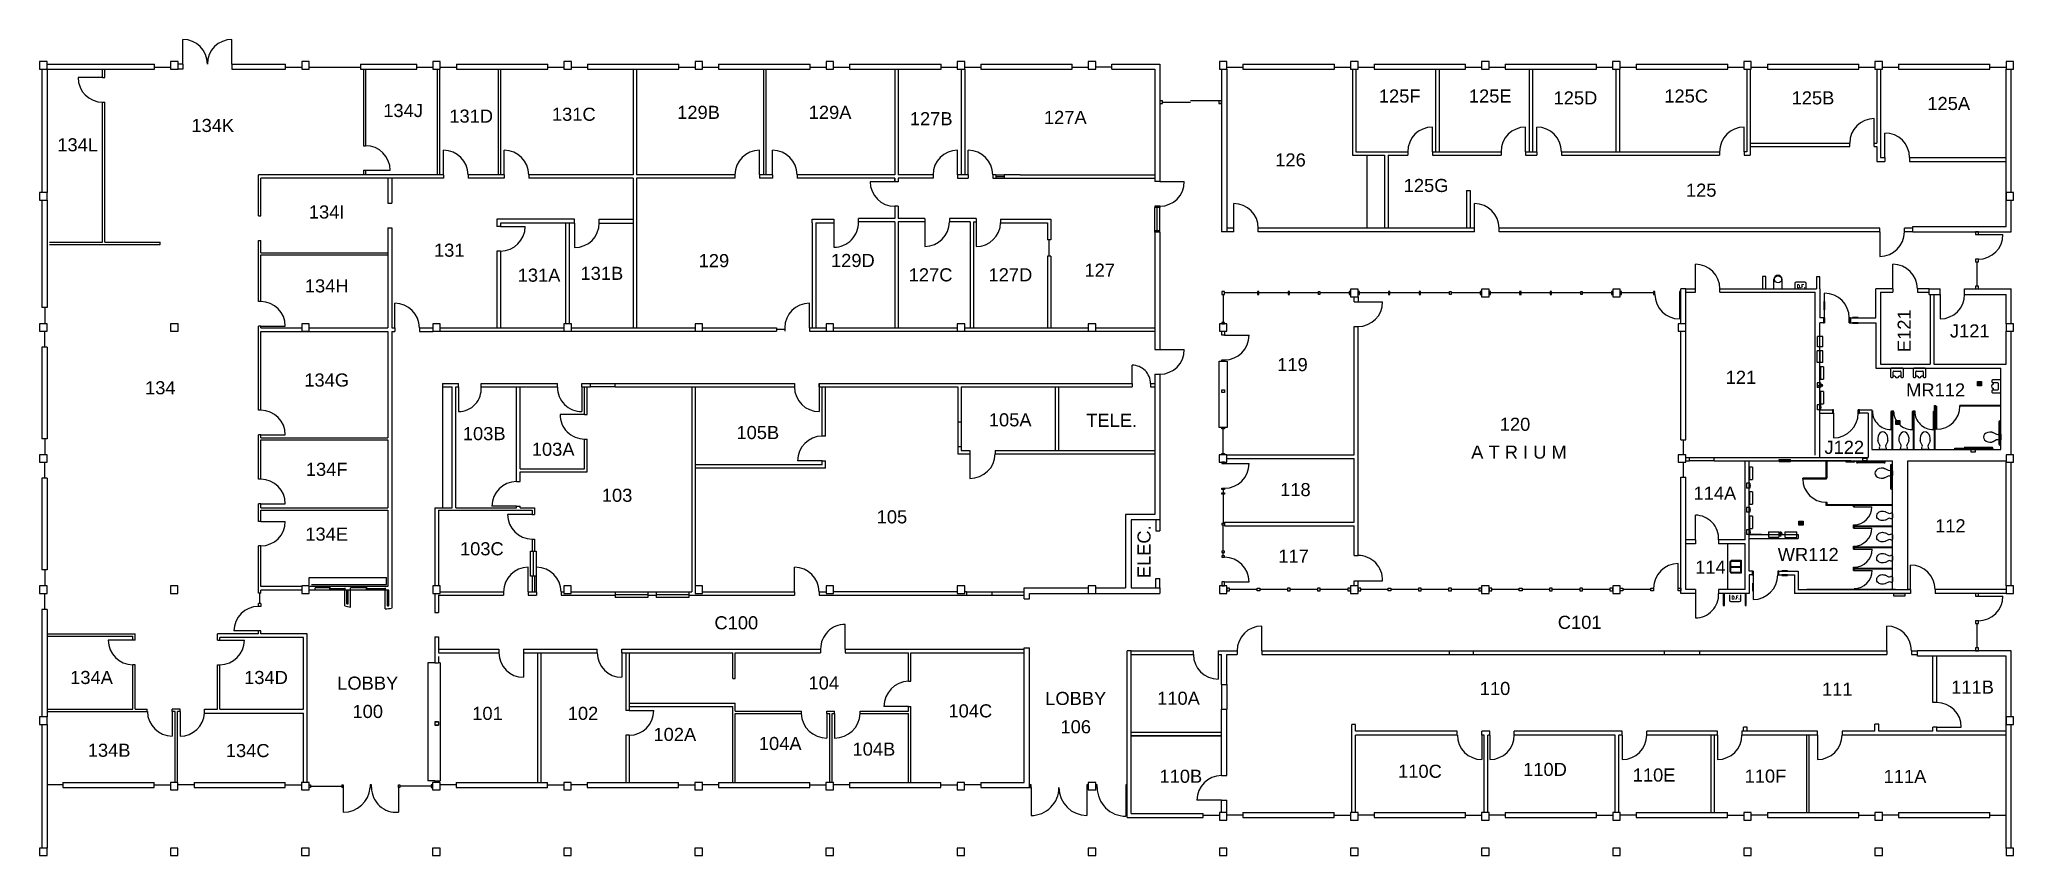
# Model space of a CAD drawing. Header units: inches. Extents: x -16 to 2875, y 1716 to 2911.
import ezdxf
from ezdxf.enums import TextEntityAlignment as Align

# ---------------------------------------------------------------- set-up
doc = ezdxf.new("R2010")
doc.units = ezdxf.units.IN
doc.header["$MEASUREMENT"] = 0
for name, color, linetype in [('A-CLNG-SOFF', 5, 'Continuous'), ('A-DIMS', 2, 'Continuous'), ('A-DOOR', 4, 'Continuous'), ('A-DOOR-FRAM', 4, 'Continuous'), ('A-FLOR-SIGN', 2, 'Continuous'), ('A-FURN', 3, 'Continuous'), ('A-GLAZ', 3, 'Continuous'), ('A-PFLR-TEXT', 7, 'Continuous'), ('A-WALL', 5, 'Continuous'), ('A-WALL-JAMB', 6, 'Continuous'), ('A_DOOR_NEW', 5, 'Continuous'), ('A_WALL_NEW', 5, 'Continuous'), ('ARCH', 7, 'Continuous'), ('DOOR', 7, 'Continuous'), ('E-POWR-WALL', 5, 'Continuous'), ('P-Flor-Spcl', 90, 'Continuous'), ('P-SANR-FTXT', 5, 'Continuous'), ('S-COLS', 6, 'Continuous')]:
    doc.layers.add(name, color=color, linetype=linetype)
doc.styles.add('ELECARCH', font='archstyl.shx')
doc.styles.add('SIMPLEX', font='SIMPLEX')
doc.styles.get("Standard").update_dxf_attribs({"font": 'arial.ttf'})

msp = doc.modelspace()

# ---------------------------------------------------------------- texts
at = {"layer": 'A-PFLR-TEXT'}
for s, p in [('125F', (1976.3, 2828.2)), ('125E', (2108.9, 2828.2)), ('125D', (2233.7, 2825.5)), ('125C', (2395.9, 2828.2)), ('125B', (2581.6, 2825.5)), ('134J', (516.8, 2807)), ('131D', (616.5, 2798.8)), ('131C', (766.8, 2801.5)), ('129B', (949.5, 2804.3)), ('129A', (1142.1, 2804.3)), ('134K', (238.1, 2785.1)), ('134L', (40.2, 2756.8)), ('126', (1816.4, 2734.6)), ('125G', (2015, 2697.2)), ('134I', (404.9, 2658.4)), ('131A', (715.9, 2565.8)), ('131B', (807.9, 2568.5)), ('129', (972, 2587.1)), ('134H', (404.9, 2550.1)), ('J121', (2811.2, 2484.1)), ('134G', (404.9, 2412.2)), ('103B', (635.6, 2333.7)), ('105B', (1036.3, 2335.3)), ('TELE.', (1554.5, 2353.1)), ('120', (2145.2, 2347.4)), ('103A', (736.6, 2310.8)), ('J122', (2627.4, 2313.6)), ('134F', (404.9, 2281.4)), ('114A', (2437.9, 2246.4)), ('112', (2782.8, 2198.8)), ('134E', (404.9, 2186.5)), ('103C', (632.1, 2165)), ('114', (2431.4, 2138.1)), ('134A', (60.5, 1976.5)), ('134D', (316, 1976.5)), ('104C', (1347.5, 1927.6)), ('100', (465, 1926.7)), ('134B', (86.3, 1869.9)), ('134C', (289.2, 1869.4)), ('104A', (1069.1, 1879.8)), ('104B', (1206.3, 1871.6))]:
    msp.add_text(s, height=19.18, dxfattribs=at).set_placement(p, align=Align.MIDDLE)
for s, height, p in [('127B', 19.18, (1290.2, 2795)), ('127A', 19.18, (1486.6, 2796.9)), ('125A', 19.18, (2780.4, 2817.3)), ('125', 19.18, (2417.9, 2690.3)), ('131', 19.18, (584.4, 2602.4)), ('129D', 19.18, (1175.5, 2587.3)), ('127C', 19.18, (1289.3, 2566.3)), ('127D', 19.18, (1406.2, 2566.4)), ('127', 19.18, (1537, 2573.1)), ('119', 19.18, (1819.3, 2434.8)), ('121', 19.18, (2476.1, 2416.1)), ('MR112', 19.18, (2761.2, 2397.7)), ('105A', 19.18, (1405.9, 2353.9)), ('A T R I U M', 19.178, (2151, 2306.6)), ('118', 19.18, (1823.6, 2251.7)), ('103', 19.18, (830.2, 2243.4)), ('105', 19.18, (1232.7, 2211.8)), ('117', 19.18, (1820.9, 2154.2)), ('WR112', 19.18, (2574.6, 2156.6)), ('C100', 19.18, (1004.8, 2056.6)), ('C101', 19.18, (2239.9, 2057.3)), ('LOBBY', 19.18, (465, 1968.2)), ('104', 19.18, (1132.9, 1968.5)), ('110', 19.18, (2115.9, 1960.4)), ('111', 19.18, (2617.1, 1959.3)), ('111B', 19.18, (2815.3, 1962.4)), ('LOBBY', 19.18, (1501.9, 1945.8)), ('110A', 19.18, (1652.4, 1946.1)), ('101', 19.18, (640.4, 1923.9)), ('102', 19.18, (780.3, 1923.9)), ('106', 19.18, (1501.9, 1904.3)), ('102A', 19.18, (914.8, 1893.1)), ('110D', 19.18, (2189.1, 1841.8)), ('110B', 19.18, (1655.8, 1831.8)), ('110C', 19.18, (2006, 1839.1)), ('110E', 19.18, (2348.9, 1833.6)), ('110F', 19.18, (2512, 1832.1)), ('111A', 19.18, (2716.3, 1831.6))]:
    msp.add_text(s, height=height, dxfattribs=at).set_placement(p, align=Align.MIDDLE_CENTER)
for s, p in [('E121', (2715, 2484.4)), ('ELEC.', (1601.9, 2160.6))]:
    msp.add_text(s, height=19.15, rotation=90, dxfattribs=at).set_placement(p, align=Align.MIDDLE)
msp.add_text('134', height=19.18, dxfattribs=at).set_placement((138.9, 2391.3))
at = {"layer": 'P-SANR-FTXT', "style": 'SIMPLEX'}
for p in [(2564.2, 2549.6), (2468.4, 2093.6)]:
    msp.add_text('D.F.', height=4.79, dxfattribs=at).set_placement(p, align=Align.MIDDLE)

# ---------------------------------------------------------------- blocks, each defined once
blk = doc.blocks.new('urinal')
at = {"layer": 'P-SANR-FTXT'}
for p, q in [((2921.2, -2372.1), (2921.2, -2374.1)), ((2921.2, -2387.1), (2921.2, -2389.1)), ((2933.5, -2371.1), (2922.2, -2371.1)), ((2922.2, -2375.1), (2929.5, -2375.1)), ((2929.5, -2386.1), (2922.2, -2386.1)), ((2922.2, -2390.1), (2933.5, -2390.1)), ((2930.5, -2376.1), (2930.5, -2385.1)), ((2934.5, -2389.1), (2934.5, -2372.1))]:
    blk.add_line(p, q, dxfattribs=at)
blk.add_lwpolyline([(2923.2, -2375.1), (2923.2, -2377, -0.336234), (2922.5, -2378, 0.758182), (2922.5, -2383.2, -0.336234), (2923.2, -2384.1), (2923.2, -2386.1)], format="xyb", dxfattribs=at)
for centre, start, end in [((2922.2, -2372.1), 90, 180), ((2922.2, -2374.1), 180, 270), ((2922.2, -2387.1), 90, 180), ((2922.2, -2389.1), 180, 270), ((2929.5, -2376.1), 0, 90), ((2929.5, -2385.1), 270, 0), ((2933.5, -2372.1), 0, 90), ((2933.5, -2389.1), 270, 0)]:
    blk.add_arc(centre, 1, start, end, dxfattribs=at)
blk = doc.blocks.new('wc')
at = {"layer": 'P-SANR-FTXT'}
blk.add_lwpolyline([(2804.3, -2515.9, -0.018329), (2804.1, -2516.7, -0.031198), (2803.6, -2517.8), (2801.2, -2522.8, 0.291651), (2801.6, -2526.3, -0.631284), (2800.3, -2529.1), (2793.6, -2529.1, -0.631284), (2792.3, -2526.3, 0.291651), (2792.7, -2522.8), (2790.2, -2517.8, -0.031198), (2789.8, -2516.7, -0.018329), (2789.5, -2515.9)], format="xyb", dxfattribs=at)
blk.add_ellipse((2796.9, -2514.1), major_axis=(0, 10.5), ratio=0.714286, start_param=4.539749, end_param=8.026622, dxfattribs=at)
blk = doc.blocks.new('EEPR1001')
for p, q in [((-0.03, 0.03), (0.43, 0.03)), ((-0.03, -0.03), (0.43, -0.03))]:
    blk.add_line(p, q)
at = {"const_width": 0.0312}
blk.add_lwpolyline([(-0.05, 0, 1), (-0.02, 0, 1)], format="xyb", close=True, dxfattribs=at)
for centre, radius in [((-0.03, 0), 0.0312), ((0.25, 0), 0.125)]:
    blk.add_circle(centre, radius)
at = {"style": 'ELECARCH'}
for tag, height, flags, p in [('0', 0.0156, 3, (-0.03, 0)), ('LOAD_EP', 0.125, 9, (0, -1.46)), ('DSC2_EP', 0.125, 9, (0, -0.62)), ('DSC3_EP', 0.125, 9, (0, -0.83)), ('DSC1_EP', 0.125, 9, (0, -0.42)), ('CIR#_EP', 0.125, 9, (0, -1.04)), ('PLID_EP', 0.125, 9, (0, -1.25)), ('DIS1_EP', 0.125, 8, (0, -0.21))]:
    blk.add_attdef(tag, text='', height=height, dxfattribs=dict(at, flags=flags)).set_placement(p, align=Align.MIDDLE)
blk = doc.blocks.new('recep')
at = {"xscale": 27, "yscale": 27, "zscale": 27, "rotation": 89.99999999999999}
blk.add_blockref('EEPR1001', (0, 0.421875), dxfattribs=at)
blk = doc.blocks.new('SOAP DISPENSER')
at = {"layer": 'P-SANR-FTXT'}
for p, q in [((2495.1, -2590.7), (2495.1, -2597.8)), ((2499.9, -2590.7), (2495.1, -2590.7)), ((2499.9, -2597.8), (2495.1, -2597.8)), ((2499, -2590.7), (2499, -2597.8)), ((2499.9, -2590.7), (2499.9, -2597.8)), ((2499.9, -2593.6), (2499.9, -2594.9)), ((2500.5, -2593.6), (2499.9, -2593.6)), ((2500.5, -2594.9), (2499.9, -2594.9)), ((2500.5, -2593.6), (2500.5, -2594.9))]:
    blk.add_line(p, q, dxfattribs=at)
blk = doc.blocks.new('SANITARY NAPKIN TAMPON')
at = {"layer": 'P-SANR-FTXT'}
for p, q in [((2557.5, -2487.6), (2574.1, -2487.6)), ((2557.5, -2490.8), (2557.5, -2487.6)), ((2557.5, -2489.9), (2574.1, -2489.9)), ((2557.5, -2490.8), (2574.1, -2490.8)), ((2574.1, -2490.8), (2574.1, -2487.6))]:
    blk.add_line(p, q, dxfattribs=at)
blk = doc.blocks.new('PAPER TOWEL WASTE RECEPTACLE')
at = {"layer": 'P-SANR-FTXT'}
for p, q in [((2566.5, -2601.9), (2566.5, -2593.8)), ((2566.5, -2593.8), (2583.7, -2593.8)), ((2566.5, -2597.8), (2583.7, -2597.8)), ((2566.5, -2597.9), (2583.7, -2597.9)), ((2583.7, -2601.9), (2583.7, -2593.8)), ((2566.5, -2601.9), (2583.7, -2601.9))]:
    blk.add_line(p, q, dxfattribs=at)
blk = doc.blocks.new('HAND DRYER 1')
at = {"layer": 'P-SANR-FTXT'}
for p, q in [((2542.1, -2593.9), (2557.3, -2593.9)), ((2542.1, -2593.9), (2542.1, -2601.5)), ((2542.1, -2597.9), (2557.3, -2597.9)), ((2542.1, -2601.5), (2557.3, -2601.5)), ((2557.3, -2593.9), (2557.3, -2601.5))]:
    blk.add_line(p, q, dxfattribs=at)

# ---------------------------------------------------------------- linework, layer by layer
at = {"layer": 'A-CLNG-SOFF'}
msp.add_line((2506, 2185.7), (2488, 2185.7), dxfattribs=at)
at = {"layer": 'A-DOOR'}
for p, q in [((194.2, 2875.1), (194.2, 2911.1)), ((266.2, 2875.1), (266.2, 2911.1)), ((76.8, 2855.2), (40.8, 2855.2)), ((2024.2, 2746.7), (2024.2, 2782.7)), ((2160.7, 2746.7), (2160.7, 2782.7)), ((2177.1, 2746.7), (2177.1, 2782.7)), ((576, 2712.7), (576, 2748.7)), ((664.9, 2712.7), (664.9, 2748.7)), ((1038.8, 2712.7), (1038.8, 2748.7)), ((1057.9, 2712.7), (1057.9, 2748.7)), ((1328.9, 2712.7), (1328.9, 2748.7)), ((1344.3, 2712.7), (1344.3, 2748.7)), ((2687, 2738), (2687, 2774)), ((461.9, 2719.4), (497.9, 2719.4)), ((1236.8, 2702.7), (1200.8, 2702.7)), ((1624.9, 2702.8), (1660.9, 2702.8)), ((1733.3, 2634.7), (1733.3, 2670.7)), ((2085.8, 2634.7), (2085.8, 2670.7)), ((659.6, 2637), (695.6, 2637)), ((768, 2642.2), (768, 2606.2)), ((1147.8, 2642.7), (1147.8, 2606.7)), ((1280.8, 2643.8), (1280.8, 2607.8)), ((1356.2, 2643.8), (1356.2, 2607.8)), ((2679.6, 2629.2), (2679.6, 2593.2)), ((2823.8, 2625.2), (2859.8, 2625.2)), ((2409.3, 2545.7), (2409.3, 2581.7)), ((2698.5, 2545.7), (2698.5, 2581.7)), ((504.6, 2488.7), (504.6, 2524.7)), ((1111.8, 2488.7), (1111.8, 2524.7)), ((1915.3, 2526.6), (1951.3, 2526.6)), ((2386.2, 2537.7), (2386.2, 2501.7)), ((2598.7, 2503.2), (2598.7, 2539.2)), ((2767.7, 2537.7), (2767.7, 2501.7)), ((308.3, 2491.1), (344.3, 2491.1)), ((1719.8, 2477.7), (1755.8, 2477.7)), ((1584.5, 2407), (1584.5, 2434)), ((1624.9, 2456.7), (1660.9, 2456.7)), ((598.1, 2402), (598.1, 2366)), ((778.7, 2402), (778.7, 2366)), ((1126, 2402), (1126, 2366)), ((2761.7, 2374), (2761.7, 2340)), ((2761.7, 2374), (2762.7, 2374)), ((2762.7, 2374), (2762.7, 2340)), ((782.7, 2361.8), (746.7, 2361.8)), ((2611.8, 2363.5), (2611.8, 2327.5)), ((2695.7, 2366.3), (2695.7, 2339.8)), ((2695.7, 2366.3), (2696.7, 2366.3)), ((2696.7, 2366.3), (2696.7, 2339.8)), ((2726.7, 2366.3), (2726.7, 2339.8)), ((2726.7, 2366.3), (2727.7, 2366.3)), ((2727.7, 2366.3), (2727.7, 2339.8)), ((2757.7, 2366.3), (2757.7, 2339.8)), ((2757.7, 2366.3), (2758.7, 2366.3)), ((2758.7, 2366.3), (2758.7, 2339.8)), ((308.3, 2331.9), (344.3, 2331.9)), ((2695.7, 2339.8), (2696.7, 2339.8)), ((2726.7, 2339.8), (2727.7, 2339.8)), ((2757.7, 2339.8), (2758.7, 2339.8)), ((2762.7, 2340), (2761.7, 2340)), ((1130.5, 2294), (1094.5, 2294)), ((1346.9, 2304), (1346.9, 2268)), ((1719.8, 2289.7), (1755.8, 2289.7)), ((2566.7, 2267.2), (2566.7, 2268.2)), ((2600.7, 2268.2), (2566.7, 2268.2)), ((2600.7, 2267.2), (2566.7, 2267.2)), ((2600.7, 2268.2), (2600.7, 2267.2)), ((2600.7, 2268.2), (2600.7, 2267.2)), ((308.3, 2230.9), (344.3, 2230.9)), ((682.8, 2227.4), (646.8, 2227.4)), ((2641.4, 2226.4), (2667.9, 2226.4)), ((308.3, 2205.2), (344.3, 2205.2)), ((705.9, 2215.3), (669.9, 2215.3)), ((2409.3, 2178.2), (2409.3, 2214.2)), ((2641.4, 2195.4), (2667.9, 2195.4)), ((2384.2, 2107.2), (2384.2, 2143.2)), ((2641.7, 2164.4), (2668.2, 2164.4)), ((2724.3, 2105.2), (2724.3, 2141.2)), ((700, 2102), (700, 2138)), ((712.1, 2102), (712.1, 2138)), ((1090, 2102), (1090, 2138)), ((1719.8, 2116.7), (1755.8, 2116.7)), ((1915.3, 2118.1), (1951.3, 2118.1)), ((2494, 2126.7), (2494, 2090.7)), ((2641.8, 2133.4), (2668.3, 2133.4)), ((2409.3, 2099.7), (2409.3, 2063.7)), ((2823.8, 2095.7), (2859.8, 2095.7)), ((1164.2, 2018.2), (1164.2, 2054.2)), ((120.9, 2031.1), (84.9, 2031.1)), ((248.5, 2031.1), (284.5, 2031.1)), ((305, 2044.6), (269, 2044.6)), ((1774.3, 2015.7), (1774.3, 2051.7)), ((2689.7, 2015.7), (2689.7, 2051.7)), ((693.1, 2012.7), (693.1, 1976.7)), ((837.2, 2012.7), (837.2, 1976.7)), ((1710.3, 2010.2), (1710.3, 1974.2)), ((178.7, 1926.6), (178.7, 1890.6)), ((190.1, 1926.6), (190.1, 1890.6)), ((847.9, 1927.9), (883.9, 1927.9)), ((1137.2, 1923.7), (1137.2, 1887.7)), ((1148.8, 1923.7), (1148.8, 1887.7)), ((1256.9, 1933.8), (1220.9, 1933.8)), ((2096.8, 1892.2), (2096.8, 1856.2)), ((2108.2, 1892.2), (2108.2, 1856.2)), ((2302.2, 1892.2), (2302.2, 1856.2)), ((2441.6, 1892.2), (2441.6, 1856.2)), ((2588.1, 1892.2), (2588.1, 1856.2)), ((2762.8, 1903.8), (2798.8, 1903.8)), ((429.1, 1815.2), (429.1, 1779.2)), ((510.1, 1815.2), (510.1, 1779.2)), ((1436.4, 1815.3), (1436.4, 1774.3)), ((1518.3, 1815.3), (1518.3, 1774.3)), ((1575.4, 1815.3), (1575.4, 1773.3)), ((1715.3, 1796.7), (1679.3, 1796.7))]:
    msp.add_line(p, q, dxfattribs=at)
for centre, radius, start, end in [((194.2, 2875.1), 36, 0, 90), ((266.2, 2875.1), 36, 90, 180), ((76.8, 2855.2), 36, 180, 270), ((2024.2, 2746.7), 36, 90, 180), ((2160.7, 2746.7), 36, 90, 180), ((2177.1, 2746.7), 36, 360, 90), ((461.9, 2719.4), 36, 0, 90), ((576, 2712.7), 36, 360, 90), ((664.9, 2712.7), 36, 360, 90), ((1038.8, 2712.7), 36, 90, 180), ((1057.9, 2712.7), 36, 0, 90), ((1328.9, 2712.7), 36, 90, 180), ((1344.3, 2712.7), 36, 0, 90), ((2687, 2738), 36, 360, 90), ((1236.8, 2702.7), 36, 180, 270), ((1624.9, 2702.8), 36, 270, 0), ((1733.3, 2634.7), 36, 0, 90), ((2085.8, 2634.7), 36, 360, 90), ((659.6, 2637), 36, 270, 0), ((768, 2642.3), 36.1, 270, 359.7857), ((1147.8, 2642.7), 36, 270, 1.6935), ((1280.8, 2643.8), 36, 270, 0), ((1356.2, 2643.4), 35.7, 270, 358.7611), ((2679.6, 2629.2), 36, 270, 0), ((2823.8, 2625.2), 36, 270, 0), ((2409.3, 2545.7), 36, 0, 90), ((2698.5, 2545.7), 36, 0, 90), ((308.3, 2491), 36, 0.0669, 90), ((504.6, 2488.7), 36, 360, 90), ((1111.8, 2488.7), 36, 90, 180), ((1915.3, 2526.6), 36, 270, 0), ((2386.2, 2537.7), 36, 180, 270), ((2598.7, 2503.2), 36, 0, 90), ((2767.7, 2537.7), 36, 270, 0), ((1719.8, 2477.7), 36, 270, 0), ((1584.5, 2407.1), 26.8, 359.6758, 90), ((1624.9, 2456.7), 36, 270, 0), ((598.1, 2399.1), 33.1, 270, 5.0519), ((778.7, 2401.9), 36, 179.9331, 270), ((1126, 2402), 36, 180, 270), ((2762.7, 2374), 34, 270, 0), ((308.3, 2331.9), 36, 0.0669, 90), ((782.6, 2361.8), 36, 180, 270.0669), ((2611.8, 2363.5), 36, 270, 0), ((2695.3, 2366.4), 26.6, 180.2509, 270.82), ((2726.3, 2366.4), 26.6, 180.2509, 270.82), ((2757.3, 2366.4), 26.6, 180.2509, 270.82), ((1130.5, 2294), 36, 90, 180), ((1346.9, 2305.2), 37.2, 270, 358.1785), ((1719.8, 2289.7), 36, 270, 0), ((308.3, 2230.9), 36, 0, 90), ((682.8, 2227.4), 36, 90, 180), ((2600.7, 2267.2), 34, 180, 270), ((2641.4, 2226.4), 26.5, 270.3093, 0), ((308.3, 2205.2), 36, 270, 0), ((705.9, 2215.3), 36, 180, 270), ((2409.3, 2180.1), 34.1, 356.834, 90), ((2641.4, 2195.4), 26.5, 270.3093, 0), ((1719.8, 2116.7), 36, 0, 90), ((1915.3, 2119.2), 36, 358.1785, 90), ((2384.2, 2107.2), 36, 90, 180), ((2641.7, 2164.4), 26.5, 270.3093, 0), ((2724.3, 2105.2), 36, 360, 90), ((700, 2102), 36, 90, 180), ((712.1, 2102), 36, 360, 90), ((1090, 2102), 36, 360, 90), ((2494, 2126.7), 36, 270, 0), ((2641.8, 2133.4), 26.5, 270.1434, 0), ((2409.3, 2097.8), 34.1, 270, 3.166), ((2823.8, 2095.7), 36, 270, 0), ((305, 2044.6), 36, 90, 180), ((1164.2, 2018.2), 36, 90, 180.0669), ((120.9, 2031.1), 36, 180, 270), ((248.5, 2031.1), 36, 270, 0), ((1774.3, 2015.7), 36, 90, 180), ((2689.7, 2015.7), 36, 360, 90), ((693.1, 2012.7), 36, 180, 270), ((837.2, 2012.7), 36, 180, 270), ((1710.3, 2010.2), 36, 180, 270), ((1258.1, 1933.8), 37.2, 91.8215, 180), ((2762.8, 1903.8), 36, 0, 90), ((178.7, 1927), 36.4, 180.6907, 270), ((190.1, 1926.6), 36.1, 270, 356.4161), ((847.9, 1927.9), 36, 270, 0), ((1137.2, 1924.8), 37.2, 181.8215, 270), ((1148.8, 1924.8), 37.2, 270, 358.1785), ((2096.8, 1892.2), 36, 180, 270), ((2108.2, 1892.2), 36, 270, 0), ((2302.2, 1892.2), 36, 270, 0), ((2441.6, 1892.2), 36, 270, 0), ((2588.1, 1892.2), 36, 270, 0), ((1715.3, 1796.7), 36, 90, 180), ((429.1, 1818.8), 39.7, 270, 354.6916), ((506.7, 1815.2), 36.2, 180, 275.3084), ((1436.4, 1815.2), 40.9, 270, 0.0736), ((1518.3, 1815.3), 41, 180, 269.9264), ((1575.3, 1815.3), 42, 180, 270.1434)]:
    msp.add_arc(centre, radius, start, end, dxfattribs=at)
at = {"layer": 'A-DOOR-FRAM'}
for p, q in [((2598.7, 2503.2), (2596.9, 2503.2)), ((2596.9, 2503.2), (2596.9, 2496.2)), ((2596.9, 2496.2), (2598.7, 2496.2)), ((2598.7, 2503.2), (2598.7, 2496.2)), ((2598.7, 2496.2), (2598.7, 2503.2)), ((2636.4, 2503.2), (2634.7, 2503.2)), ((2634.7, 2503.2), (2634.7, 2496.2)), ((2634.7, 2496.2), (2636.4, 2496.2)), ((2636.4, 2503.2), (2636.4, 2496.2)), ((2636.4, 2496.2), (2636.4, 2503.2)), ((2611.8, 2368.5), (2610, 2368.5)), ((2610, 2368.5), (2610, 2363.5)), ((2610, 2363.5), (2611.8, 2363.5)), ((2611.8, 2363.5), (2611.8, 2368.5)), ((2649.5, 2368.5), (2647.8, 2368.5)), ((2647.8, 2368.5), (2647.8, 2363.5)), ((2647.8, 2363.5), (2649.5, 2363.5)), ((2649.5, 2363.5), (2649.5, 2368.5)), ((2494, 2132.2), (2492.3, 2132.2)), ((2492.3, 2132.2), (2492.3, 2126.7)), ((2492.3, 2126.7), (2494, 2126.7)), ((2494, 2126.7), (2494, 2132.2)), ((2531.8, 2132.2), (2530, 2132.2)), ((2530, 2132.2), (2530, 2126.7)), ((2530, 2126.7), (2531.8, 2126.7)), ((2531.8, 2126.7), (2531.8, 2132.2))]:
    msp.add_line(p, q, dxfattribs=at)
at = {"layer": 'A-FLOR-SIGN'}
for p, q in [((2598.2, 2527.2), (2598.7, 2527.2)), ((2598.2, 2515.2), (2598.2, 2527.2)), ((2598.7, 2515.2), (2598.2, 2515.2)), ((2598.7, 2527.2), (2598.7, 2515.2)), ((2639.7, 2503.9), (2639.7, 2503.2)), ((2647.7, 2503.9), (2639.7, 2503.9)), ((2639.7, 2503.2), (2647.7, 2503.2)), ((2647.7, 2496.2), (2639.7, 2496.2)), ((2639.7, 2496.2), (2639.7, 2495.4)), ((2639.7, 2495.4), (2647.7, 2495.4)), ((2647.7, 2503.2), (2647.7, 2503.9)), ((2647.7, 2495.4), (2647.7, 2496.2)), ((2493.5, 2114.7), (2494, 2114.7)), ((2493.5, 2102.7), (2493.5, 2114.7)), ((2494, 2114.7), (2494, 2102.7)), ((2544.1, 2132.9), (2536.1, 2132.9)), ((2536.1, 2132.9), (2536.1, 2132.2)), ((2536.1, 2132.2), (2544.1, 2132.2)), ((2536.1, 2126.7), (2536.1, 2125.9)), ((2544.1, 2126.7), (2536.1, 2126.7)), ((2536.1, 2125.9), (2544.1, 2125.9)), ((2544.1, 2132.2), (2544.1, 2132.9)), ((2544.1, 2125.9), (2544.1, 2126.7)), ((2494, 2102.7), (2493.5, 2102.7))]:
    msp.add_line(p, q, dxfattribs=at)
at = {"layer": 'A-FURN'}
for p, q in [((1928.3, 2741.7), (1928.3, 2634.7)), ((2457, 2105.2), (2457, 2172.2)), ((2460.5, 2131.2), (2460.5, 2146.2)), ((2461.5, 2140.1), (2461.5, 2146.2)), ((2462.4, 2148.1), (2476.5, 2148.1)), ((2462.4, 2147.1), (2474.6, 2147.1)), ((2475.5, 2146.2), (2475.5, 2140.1)), ((2476.5, 2148.1), (2476.5, 2129.3)), ((379.4, 2122.7), (492.4, 2122.7)), ((379.4, 2112.2), (379.4, 2122.7)), ((382.6, 2112.7), (492.4, 2112.7)), ((492.4, 2112.7), (492.4, 2122.7)), ((2461.5, 2131.2), (2461.5, 2137.3)), ((2462.4, 2139.2), (2474.6, 2139.2)), ((2462.4, 2138.2), (2474.6, 2138.2)), ((2474.6, 2130.3), (2462.4, 2130.3)), ((2476.5, 2129.3), (2462.4, 2129.3)), ((2475.5, 2137.3), (2475.5, 2131.2)), ((553.1, 1997.9), (553.1, 1825.2)), ((563.1, 1997.9), (553.1, 1997.9)), ((571.1, 1997.9), (568.6, 1997.9)), ((571.1, 1997.9), (571.1, 1825.2)), ((563.1, 1825.2), (553.1, 1825.2)), ((568.6, 1825.2), (571.1, 1825.2))]:
    msp.add_line(p, q, dxfattribs=at)
msp.add_lwpolyline([(1711.8, 2439.7), (1723.8, 2439.7), (1723.8, 2342.7), (1711.8, 2342.7)], close=True, dxfattribs=at)
for centre, radius, start, end in [((2462.4, 2146.2), 1.9, 90, 180), ((2462.4, 2146.2), 0.897, 90, 180), ((2462.4, 2140.1), 0.897, 180, 270), ((2474.6, 2146.2), 0.897, 0, 90), ((2474.6, 2140.1), 0.897, 270, 0), ((2462.4, 2131.2), 1.9, 180, 270), ((2462.4, 2137.3), 0.897, 90, 180), ((2462.4, 2131.2), 0.897, 180, 270), ((2474.6, 2137.3), 0.897, 0, 90), ((2474.6, 2131.2), 0.897, 270, 0)]:
    msp.add_arc(centre, radius, start, end, dxfattribs=at)
at = {"layer": 'A-GLAZ'}
for p, q in [((152.8, 2870.6), (176.3, 2870.6)), ((344.8, 2870.6), (368.3, 2870.6)), ((379.3, 2870.6), (454.6, 2870.6)), ((536.8, 2870.6), (560.3, 2870.6)), ((571.3, 2870.6), (594.8, 2870.6)), ((728.8, 2870.6), (752.3, 2870.6)), ((763.3, 2870.6), (786.8, 2870.6)), ((920.8, 2870.6), (944.3, 2870.6)), ((955.3, 2870.6), (978.8, 2870.6)), ((1112.8, 2870.6), (1136.3, 2870.6)), ((1147.3, 2870.6), (1170.8, 2870.6)), ((1304.8, 2870.6), (1328.3, 2870.6)), ((1339.3, 2870.6), (1362.8, 2870.6)), ((1496.8, 2870.6), (1520.3, 2870.6)), ((1554.8, 2870.6), (1531.3, 2870.6)), ((1723.3, 2870.6), (1746.8, 2870.6)), ((1880.8, 2870.6), (1904.3, 2870.6)), ((1915.3, 2870.6), (1938.8, 2870.6)), ((2072.8, 2870.6), (2096.3, 2870.6)), ((2107.1, 2870.6), (2130.6, 2870.6)), ((2264.6, 2870.6), (2288.1, 2870.6)), ((2299.3, 2870.6), (2322.8, 2870.6)), ((2456.8, 2870.6), (2480.3, 2870.6)), ((2491.3, 2870.6), (2514.8, 2870.6)), ((2648.8, 2870.6), (2672.3, 2870.6)), ((2683.3, 2870.6), (2706.8, 2870.6)), ((2840.8, 2870.6), (2864.3, 2870.6)), ((1628.9, 2819.1), (1670.1, 2819.1)), ((1711.3, 2821.1), (1670.1, 2821.1)), ((1385, 2712.7), (1385, 2707.7)), ((1385, 2712.7), (1397, 2712.7)), ((1385, 2710.2), (1397, 2710.2)), ((1385, 2707.7), (1397, 2707.7)), ((1397, 2712.7), (1397, 2707.7)), ((1617.8, 2630.8), (1617.8, 2664.8)), ((1621.3, 2630.8), (1621.3, 2664.8)), ((1624.9, 2630.8), (1624.9, 2664.8)), ((1462.8, 2593.7), (1462.8, 2617.7)), ((2821.8, 2585.2), (2821.8, 2549.7)), ((-7.7, 2518.2), (-7.7, 2494.7)), ((1717.8, 2537.7), (1717.8, 2496.7)), ((1768, 2539.7), (1719.8, 2539.7)), ((1812.8, 2539.7), (1770, 2539.7)), ((1857.5, 2539.7), (1814.8, 2539.7)), ((1902.3, 2539.7), (1859.5, 2539.7)), ((1960, 2539.7), (1917.3, 2539.7)), ((2004.8, 2539.7), (1962, 2539.7)), ((2049.5, 2539.7), (2006.8, 2539.7)), ((2094.3, 2539.7), (2051.5, 2539.7)), ((2152, 2539.7), (2109.3, 2539.7)), ((2196.8, 2539.7), (2154, 2539.7)), ((2241.5, 2539.7), (2198.8, 2539.7)), ((2286.3, 2539.7), (2243.5, 2539.7)), ((2348.2, 2539.7), (2301.3, 2539.7)), ((-7.7, 2460.2), (-7.7, 2483.7)), ((1075.8, 2486.2), (1063.8, 2486.2)), ((-7.7, 2326.2), (-7.7, 2302.7)), ((1717.8, 2304.7), (1717.8, 2340.7)), ((2391.3, 2324.7), (2391.3, 2302.7)), ((-7.7, 2268.2), (-7.7, 2291.7)), ((2391.3, 2291.7), (2391.3, 2269.7)), ((1717.8, 2251.7), (1717.8, 2246.9)), ((1717.8, 2244.9), (1717.8, 2202.2)), ((1717.8, 2161.4), (1717.8, 2200.2)), ((703.4, 2125.1), (703.4, 2161.7)), ((707.5, 2161.7), (707.5, 2125.1)), ((707.5, 2161.7), (707.5, 2125.1)), ((711.6, 2161.7), (711.6, 2125.1)), ((1717.8, 2154.7), (1717.8, 2159.4)), ((1717.8, 2157.4), (1717.8, 2159.4)), ((-7.7, 2134.2), (-7.7, 2110.7)), ((-7.7, 2076.2), (-7.7, 2099.7)), ((306.7, 2100.2), (306.7, 2084.7)), ((410.5, 2107.7), (387.8, 2107.7)), ((431.3, 2106.3), (408.4, 2106.3)), ((464.1, 2107.7), (439.8, 2107.7)), ((490.7, 2106.3), (462, 2106.3)), ((827.2, 2102), (875.2, 2102)), ((827.2, 2097.9), (875.2, 2097.9)), ((875.2, 2093.8), (827.2, 2093.8)), ((887.2, 2102), (935.1, 2102)), ((887.2, 2097.9), (935.1, 2097.9)), ((935.1, 2093.8), (887.2, 2093.8)), ((1767.5, 2105.2), (1727.3, 2105.2)), ((1811.8, 2105.2), (1771.5, 2105.2)), ((1856, 2105.2), (1815.8, 2105.2)), ((1900.3, 2105.2), (1860, 2105.2)), ((1959.5, 2105.2), (1919.3, 2105.2)), ((2003.8, 2105.2), (1963.5, 2105.2)), ((2048, 2105.2), (2007.8, 2105.2)), ((2092.3, 2105.2), (2052, 2105.2)), ((2151.5, 2105.2), (2111.3, 2105.2)), ((2195.8, 2105.2), (2155.5, 2105.2)), ((2240, 2105.2), (2199.8, 2105.2)), ((2284.3, 2105.2), (2244, 2105.2)), ((2344.2, 2105.2), (2303.3, 2105.2)), ((2821.8, 2055.7), (2821.8, 2019.7)), ((18.6, 1819), (-4.9, 1819)), ((152.3, 1819), (175.8, 1819)), ((210.6, 1819), (187.1, 1819)), ((344.3, 1819), (367.8, 1819)), ((381.1, 1817.2), (427.1, 1817.2)), ((558.1, 1817.2), (512.1, 1817.2)), ((594.6, 1819), (571.1, 1819)), ((728.3, 1819), (751.8, 1819)), ((786.6, 1819), (763.1, 1819)), ((920.3, 1819), (943.8, 1819)), ((978.6, 1819), (955.1, 1819)), ((1112.3, 1819), (1135.8, 1819)), ((1170.6, 1819), (1147.1, 1819)), ((1304.3, 1819), (1327.8, 1819)), ((1362.8, 1819), (1339.3, 1819)), ((1688.6, 1775), (1712.1, 1775)), ((1746.8, 1775), (1723.3, 1775)), ((1880.6, 1775), (1904.1, 1775)), ((1938.8, 1775), (1915.3, 1775)), ((2072.6, 1775), (2096.1, 1775)), ((2130.8, 1775), (2107.3, 1775)), ((2264.6, 1775), (2288.1, 1775)), ((2322.8, 1775), (2299.3, 1775)), ((2456.6, 1775), (2480.1, 1775)), ((2514.8, 1775), (2491.3, 1775)), ((2648.6, 1775), (2672.1, 1775)), ((2706.8, 1775), (2683.3, 1775)), ((2840.6, 1775), (2864.1, 1775))]:
    msp.add_line(p, q, dxfattribs=at)
at = {"layer": 'A-WALL'}
for p, q in [((-12.1, 2867.7), (-12.1, 2686.7)), ((-4.7, 2875.1), (152.8, 2875.1)), ((-4.7, 2867.7), (152.8, 2867.7)), ((-4.7, 2867.7), (-4.7, 2686.7)), ((76.8, 2855.2), (76.8, 2867.1)), ((80.1, 2855.2), (80.1, 2867.1)), ((152.8, 2867.7), (152.8, 2875.1)), ((266.2, 2875.1), (344.8, 2875.1)), ((266.2, 2875.1), (266.2, 2867.7)), ((266.2, 2867.7), (344.8, 2867.7)), ((344.8, 2867.7), (344.8, 2875.1)), ((454.6, 2875.1), (536.8, 2875.1)), ((454.6, 2875.1), (454.6, 2867.7)), ((454.6, 2867.7), (536.8, 2867.7)), ((458.6, 2867.1), (458.6, 2755.4)), ((461.9, 2867.1), (461.9, 2755.4)), ((536.8, 2867.7), (536.8, 2875.1)), ((566.6, 2867.1), (566.6, 2712.7)), ((569.9, 2867.1), (569.9, 2712.7)), ((594.8, 2875.1), (728.8, 2875.1)), ((594.8, 2875.1), (594.8, 2867.7)), ((594.8, 2867.7), (728.8, 2867.7)), ((656.2, 2867.1), (656.2, 2712.7)), ((659.6, 2867.1), (659.6, 2712.7)), ((728.8, 2867.7), (728.8, 2875.1)), ((786.8, 2875.1), (920.8, 2875.1)), ((786.8, 2875.1), (786.8, 2867.7)), ((786.8, 2867.7), (920.8, 2867.7)), ((853.8, 2867.7), (853.8, 2712.7)), ((858.8, 2867.7), (858.8, 2712.7)), ((920.8, 2867.7), (920.8, 2875.1)), ((978.8, 2875.1), (1112.8, 2875.1)), ((978.8, 2875.1), (978.8, 2867.7)), ((978.8, 2867.7), (1112.8, 2867.7)), ((1044.8, 2867.7), (1044.8, 2712.7)), ((1047.8, 2867.7), (1047.8, 2712.7)), ((1112.8, 2867.7), (1112.8, 2875.1)), ((1170.8, 2875.1), (1304.8, 2875.1)), ((1170.8, 2875.1), (1170.8, 2867.7)), ((1170.8, 2867.7), (1304.8, 2867.7)), ((1236.8, 2867.7), (1236.8, 2712.7)), ((1241.8, 2867.7), (1241.8, 2712.7)), ((1304.8, 2867.7), (1304.8, 2875.1)), ((1334.3, 2867.7), (1334.3, 2712.7)), ((1339.3, 2867.7), (1339.3, 2712.7)), ((1362.8, 2875.1), (1496.8, 2875.1)), ((1362.8, 2875.1), (1362.8, 2867.7)), ((1362.8, 2867.7), (1496.8, 2867.7)), ((1496.8, 2867.7), (1496.8, 2875.1)), ((1554.8, 2875.1), (1624.9, 2875.1)), ((1554.8, 2867.7), (1554.8, 2875.1)), ((1554.8, 2867.7), (1617.8, 2867.7)), ((1617.8, 2867.7), (1617.8, 2702.8)), ((1624.9, 2875.1), (1624.9, 2702.8)), ((1715.3, 2867.7), (1715.3, 2629.2)), ((1723.3, 2867.7), (1723.3, 2629.2)), ((1746.8, 2875.1), (1880.8, 2875.1)), ((1746.8, 2875.1), (1746.8, 2867.7)), ((1746.8, 2867.7), (1880.8, 2867.7)), ((1880.8, 2867.7), (1880.8, 2875.1)), ((1907.3, 2867.7), (1907.3, 2741.7)), ((1912.3, 2867.7), (1912.3, 2746.7)), ((1938.8, 2875.1), (2072.8, 2875.1)), ((1938.8, 2875.1), (1938.8, 2867.7)), ((1938.8, 2867.7), (2072.8, 2867.7)), ((2028.9, 2867.7), (2028.9, 2746.7)), ((2033.9, 2867.7), (2033.9, 2746.7)), ((2072.8, 2867.7), (2072.8, 2875.1)), ((2130.6, 2875.1), (2264.6, 2875.1)), ((2130.6, 2875.1), (2130.6, 2867.7)), ((2130.6, 2867.7), (2264.6, 2867.7)), ((2165.8, 2867.1), (2165.8, 2746.7)), ((2170.8, 2867.7), (2170.8, 2746.7)), ((2264.6, 2867.7), (2264.6, 2875.1)), ((2293, 2867.7), (2293, 2746.7)), ((2298, 2867.7), (2298, 2746.7)), ((2322.8, 2875.1), (2456.8, 2875.1)), ((2322.8, 2875.1), (2322.8, 2867.7)), ((2322.8, 2867.7), (2456.8, 2867.7)), ((2456.8, 2867.7), (2456.8, 2875.1)), ((2484.8, 2867.7), (2484.8, 2746.7)), ((2489.8, 2867.7), (2489.8, 2741.7)), ((2514.8, 2875.1), (2648.8, 2875.1)), ((2514.8, 2875.1), (2514.8, 2867.7)), ((2514.8, 2867.7), (2648.8, 2867.7)), ((2648.8, 2867.7), (2648.8, 2875.1)), ((2675, 2867.7), (2675, 2759.2)), ((2680.5, 2867.7), (2680.5, 2738)), ((2706.8, 2875.1), (2840.8, 2875.1)), ((2706.8, 2875.1), (2706.8, 2867.7)), ((2706.8, 2867.7), (2840.8, 2867.7)), ((2840.8, 2867.7), (2840.8, 2875.1)), ((2864.3, 2637.2), (2864.3, 2867.7)), ((2871.7, 2686.7), (2871.7, 2867.7)), ((76.8, 2855.2), (80.1, 2855.2)), ((76.8, 2738.4), (76.8, 2819.2)), ((76.8, 2819.2), (80.1, 2819.2)), ((80.1, 2614.1), (80.1, 2819.2)), ((1912.3, 2746.7), (1988.2, 2746.7)), ((1988.2, 2746.7), (1988.2, 2741.7)), ((2024.2, 2746.7), (2124.7, 2746.7)), ((2024.2, 2746.7), (2024.2, 2741.7)), ((2124.7, 2746.7), (2124.7, 2741.7)), ((2160.7, 2746.7), (2177.1, 2746.7)), ((2160.7, 2746.7), (2160.7, 2741.7)), ((2177.1, 2746.7), (2177.1, 2741.7)), ((2213.1, 2746.7), (2415.8, 2746.7)), ((2213.1, 2746.7), (2213.1, 2741.7)), ((2484.8, 2746.7), (2480.8, 2746.7)), ((2675, 2754.2), (2675, 2732.5)), ((76.8, 2614.1), (76.8, 2738.4)), ((458.6, 2719.4), (461.9, 2719.4)), ((458.6, 2719.4), (458.6, 2712.7)), ((461.9, 2719.4), (461.9, 2712.7)), ((1907.3, 2741.7), (1954.3, 2741.7)), ((1954.3, 2741.7), (1954.3, 2634.7)), ((1959.3, 2741.7), (1959.3, 2634.7)), ((1959.3, 2741.7), (1988.2, 2741.7)), ((2024.2, 2741.7), (2124.7, 2741.7)), ((2160.7, 2741.7), (2177.1, 2741.7)), ((2213.1, 2741.7), (2415.8, 2741.7)), ((2480.8, 2741.7), (2489.8, 2741.7)), ((2675, 2732.5), (2687, 2732.5)), ((2680.5, 2738), (2687, 2738)), ((2687, 2738), (2687, 2732.5)), ((2723, 2738), (2864.3, 2738)), ((2723, 2738), (2723, 2732.5)), ((2723, 2732.5), (2864.3, 2732.5)), ((576, 2712.7), (305, 2712.7)), ((305, 2652.7), (305, 2712.7)), ((576, 2707.7), (308.3, 2707.7)), ((308.3, 2652.7), (308.3, 2707.7)), ((494.6, 2707.7), (494.6, 2671.2)), ((500.1, 2707.7), (500.1, 2671.2)), ((576, 2712.7), (576, 2707.7)), ((612, 2712.7), (612, 2707.7)), ((664.9, 2712.7), (612, 2712.7)), ((664.9, 2707.7), (612, 2707.7)), ((664.9, 2712.7), (664.9, 2707.7)), ((853.8, 2712.7), (700.9, 2712.7)), ((700.9, 2712.7), (700.9, 2707.7)), ((853.8, 2707.7), (700.9, 2707.7)), ((853.8, 2707.7), (853.8, 2488.7)), ((1002.8, 2712.7), (858.8, 2712.7)), ((858.8, 2707.7), (858.8, 2488.7)), ((1002.8, 2707.7), (858.8, 2707.7)), ((1002.8, 2712.7), (1002.8, 2707.7)), ((1038.8, 2712.7), (1038.8, 2707.7)), ((1057.9, 2712.7), (1038.8, 2712.7)), ((1057.9, 2707.7), (1038.8, 2707.7)), ((1057.9, 2712.7), (1057.9, 2707.7)), ((1093.9, 2712.7), (1093.9, 2707.7)), ((1236.8, 2712.7), (1093.9, 2712.7)), ((1236.8, 2707.7), (1093.9, 2707.7)), ((1236.8, 2707.7), (1236.8, 2702.7)), ((1236.8, 2702.7), (1236.8, 2707.7)), ((1241.8, 2702.7), (1236.8, 2702.7)), ((1241.8, 2702.7), (1236.8, 2702.7)), ((1292.9, 2712.7), (1241.8, 2712.7)), ((1292.9, 2707.7), (1241.8, 2707.7)), ((1241.8, 2707.7), (1241.8, 2702.7)), ((1292.9, 2712.7), (1292.9, 2707.7)), ((1328.9, 2712.7), (1328.9, 2707.7)), ((1344.3, 2712.7), (1328.9, 2712.7)), ((1328.9, 2707.7), (1344.3, 2707.7)), ((1344.3, 2712.7), (1344.3, 2707.7)), ((1380.3, 2712.7), (1380.3, 2707.7)), ((1385, 2712.7), (1380.3, 2712.7)), ((1380.3, 2707.7), (1385, 2707.7)), ((1420.3, 2712.7), (1397, 2712.7)), ((1397, 2707.7), (1420.3, 2707.7)), ((1420.3, 2712.7), (1617.8, 2712.7)), ((1420.3, 2707.7), (1617.8, 2707.7)), ((1624.9, 2702.8), (1617.8, 2702.8)), ((2074.1, 2690), (2074.1, 2634.7)), ((2074.1, 2690), (2079.6, 2690)), ((2079.6, 2690), (2079.6, 2634.7)), ((-12.1, 2675.7), (-12.1, 2518.2)), ((-4.7, 2675.7), (-4.7, 2518.2)), ((494.6, 2671.2), (500.1, 2671.2)), ((1241.8, 2666.7), (1236.8, 2666.7)), ((1236.8, 2666.7), (1236.8, 2648.8)), ((1241.8, 2666.7), (1241.8, 2648.8)), ((2871.7, 2629.2), (2871.7, 2675.7)), ((305, 2652.7), (308.3, 2652.7)), ((494.6, 2635.2), (500.1, 2635.2)), ((494.6, 2635.2), (494.6, 2488.7)), ((500.1, 2635.2), (500.1, 2488.7)), ((768, 2647.7), (654.1, 2647.7)), ((654.1, 2647.7), (654.1, 2637)), ((659.6, 2637), (654.1, 2637)), ((768, 2642.2), (659.6, 2642.2)), ((659.6, 2642.2), (659.6, 2637)), ((755, 2494.7), (755, 2642.2)), ((760.5, 2494.7), (760.5, 2642.2)), ((768, 2642.2), (768, 2647.7)), ((804.1, 2647.7), (853.8, 2647.7)), ((804.1, 2642.2), (804.1, 2647.7)), ((804.1, 2642.2), (853.8, 2642.2)), ((1115.8, 2647.7), (1147.8, 2647.7)), ((1115.8, 2642.7), (1115.8, 2647.7)), ((1115.8, 2642.7), (1115.8, 2488.7)), ((1121.3, 2642.7), (1121.3, 2488.7)), ((1121.3, 2642.7), (1147.8, 2642.7)), ((1147.8, 2647.7), (1147.8, 2642.7)), ((1236.8, 2648.8), (1183.8, 2648.8)), ((1183.8, 2643.8), (1183.8, 2648.8)), ((1236.8, 2643.8), (1183.8, 2643.8)), ((1236.8, 2643.8), (1236.8, 2488.7)), ((1280.8, 2648.8), (1241.8, 2648.8)), ((1241.8, 2643.8), (1241.8, 2488.7)), ((1280.8, 2643.8), (1241.8, 2643.8)), ((1280.8, 2648.8), (1280.8, 2643.8)), ((1356.2, 2648.8), (1316.8, 2648.8)), ((1316.8, 2648.8), (1316.8, 2643.8)), ((1347.2, 2643.8), (1316.8, 2643.8)), ((1347.3, 2643.8), (1347.3, 2488.7)), ((1347.3, 2643.8), (1347.3, 2488.7)), ((1352.2, 2643.8), (1356.2, 2643.8)), ((1352.3, 2643.8), (1352.3, 2488.7)), ((1356.2, 2648.8), (1356.2, 2643.8)), ((1391.9, 2647.7), (1465.3, 2647.7)), ((1391.9, 2647.7), (1391.9, 2642.7)), ((1391.9, 2642.7), (1460.3, 2642.7)), ((1460.3, 2642.7), (1460.3, 2617.7)), ((1465.3, 2647.7), (1465.3, 2617.7)), ((1733.3, 2634.7), (1723.3, 2634.7)), ((1733.3, 2629.2), (1733.3, 2634.7)), ((2085.8, 2634.7), (1769.3, 2634.7)), ((1769.3, 2629.2), (1769.3, 2634.7)), ((2085.8, 2629.2), (2085.8, 2634.7)), ((2679.6, 2634.7), (2121.8, 2634.7)), ((2121.8, 2629.2), (2121.8, 2634.7)), ((2679.6, 2629.2), (2679.6, 2634.7)), ((2727.7, 2634.7), (2715.6, 2634.7)), ((2715.6, 2629.2), (2715.6, 2634.7)), ((2727.7, 2637.2), (2864.3, 2637.2)), ((2727.7, 2629.2), (2727.7, 2637.2)), ((-1, 2614.1), (76.8, 2614.1)), ((-1, 2610.8), (161.2, 2610.8)), ((-1, 2610.8), (118.3, 2610.8)), ((80.1, 2614.1), (161.2, 2614.1)), ((161.2, 2610.8), (161.2, 2614.1)), ((305, 2527), (305, 2616.7)), ((305, 2616.7), (308.3, 2616.7)), ((305, 2527), (305, 2610.8)), ((308.3, 2598.7), (308.3, 2616.7)), ((1465.3, 2617.7), (1460.3, 2617.7)), ((1617.8, 2628.8), (1617.8, 2456.7)), ((1624.9, 2628.8), (1617.8, 2628.8)), ((1624.9, 2628.8), (1624.9, 2456.7)), ((1723.3, 2629.2), (1715.3, 2629.2)), ((1733.3, 2629.2), (1723.3, 2629.2)), ((2085.8, 2629.2), (1769.3, 2629.2)), ((2679.6, 2629.2), (2121.8, 2629.2)), ((2727.7, 2629.2), (2715.6, 2629.2)), ((2727.7, 2629.2), (2871.7, 2629.2)), ((308.3, 2598.7), (494.6, 2598.7)), ((308.3, 2527), (308.3, 2595.4)), ((308.3, 2595.4), (494.6, 2595.4)), ((654.1, 2601), (654.1, 2488.7)), ((659.6, 2601), (654.1, 2601)), ((659.6, 2601), (659.6, 2488.7)), ((1460.3, 2593.7), (1460.3, 2488.7)), ((1465.3, 2593.7), (1460.3, 2593.7)), ((1465.3, 2593.7), (1465.3, 2488.7)), ((2388.2, 2494.7), (2388.2, 2545.7)), ((2395.3, 2545.7), (2388.2, 2545.7)), ((2395.3, 2324.7), (2395.3, 2545.7)), ((2395.3, 2545.7), (2409.3, 2545.7)), ((2409.3, 2540.7), (2409.3, 2545.7)), ((2445.3, 2545.7), (2586.8, 2545.7)), ((2445.3, 2540.7), (2445.3, 2545.7)), ((2507.5, 2563.7), (2507.5, 2545.7)), ((2512.5, 2563.7), (2507.5, 2563.7)), ((2512.5, 2545.7), (2512.5, 2563.7)), ((2591.8, 2563.2), (2586.8, 2563.2)), ((2586.8, 2563.2), (2586.8, 2545.7)), ((2591.8, 2545.7), (2591.8, 2563.2)), ((2591.8, 2545.7), (2591.8, 2503.2)), ((2698.5, 2545.7), (2673.4, 2545.7)), ((2673.4, 2503.2), (2673.4, 2545.7)), ((2698.5, 2545.7), (2698.5, 2540.7)), ((2751.7, 2545.7), (2734.5, 2545.7)), ((2734.5, 2545.7), (2734.5, 2540.7)), ((2751.7, 2545.7), (2767.7, 2545.7)), ((2751.7, 2537.7), (2751.7, 2545.7)), ((2767.7, 2537.7), (2767.7, 2545.7)), ((2803.7, 2545.7), (2871.7, 2545.7)), ((2803.7, 2537.7), (2803.7, 2545.7)), ((2871.7, 2494.7), (2871.7, 2545.7)), ((-4.7, 2518.2), (-12.1, 2518.2)), ((308.3, 2527), (305, 2527)), ((1909.8, 2526.6), (1909.8, 2534.2)), ((1909.8, 2526.6), (1915.3, 2526.6)), ((1915.3, 2534.2), (1915.3, 2526.6)), ((2395.3, 2540.7), (2409.3, 2540.7)), ((2445.3, 2540.7), (2584.8, 2540.7)), ((2584.8, 2302.2), (2584.8, 2540.7)), ((2680.5, 2540.7), (2680.5, 2435.4)), ((2680.5, 2540.7), (2698.5, 2540.7)), ((2734.5, 2540.7), (2751.7, 2540.7)), ((2751.7, 2537.7), (2767.7, 2537.7)), ((2753, 2537.7), (2753, 2435.4)), ((2758.5, 2537.7), (2758.5, 2435.4)), ((2803.7, 2537.7), (2864.3, 2537.7)), ((2864.3, 2494.7), (2864.3, 2537.7)), ((305, 2367.9), (305, 2491.1)), ((308.3, 2491.1), (305, 2491.1)), ((308.3, 2488.7), (308.3, 2491.1)), ((308.3, 2488.7), (368.3, 2488.7)), ((379.3, 2488.7), (494.6, 2488.7)), ((500.1, 2488.7), (504.6, 2488.7)), ((504.6, 2488.7), (504.6, 2483.5)), ((540.6, 2488.7), (560.3, 2488.7)), ((540.6, 2488.7), (540.6, 2483.5)), ((571.3, 2488.7), (752.1, 2488.7)), ((763.1, 2488.7), (944.3, 2488.7)), ((955.3, 2488.7), (1063.8, 2488.7)), ((1111.8, 2488.7), (1136.1, 2488.7)), ((1111.8, 2488.7), (1111.8, 2483.7)), ((1147.1, 2488.7), (1328.1, 2488.7)), ((1339.1, 2488.7), (1520.3, 2488.7)), ((1531.3, 2488.7), (1617.8, 2488.7)), ((1909.8, 2302.7), (1909.8, 2490.6)), ((1909.8, 2490.6), (1915.3, 2490.6)), ((1915.3, 2155.2), (1915.3, 2490.6)), ((2598.7, 2503.2), (2591.8, 2503.2)), ((2591.8, 2298.7), (2591.8, 2496.2)), ((2598.7, 2496.2), (2591.8, 2496.2)), ((2634.7, 2503.2), (2673.4, 2503.2)), ((2634.7, 2496.2), (2634.7, 2503.2)), ((2634.7, 2496.2), (2673.4, 2496.2)), ((2673.4, 2496.2), (2673.4, 2429.4)), ((-12.1, 2460.2), (-12.1, 2326.2)), ((-4.7, 2460.2), (-12.1, 2460.2)), ((-4.7, 2460.2), (-4.7, 2326.2)), ((308.3, 2367.9), (308.3, 2483.5)), ((308.3, 2483.5), (494.6, 2483.5)), ((494.6, 2483.5), (494.6, 2327.7)), ((500.1, 2483.5), (500.1, 2077.9)), ((500.1, 2483.5), (504.6, 2483.5)), ((540.6, 2483.5), (560.3, 2483.5)), ((571.1, 2483.7), (1063.8, 2483.7)), ((1111.8, 2483.7), (1617.8, 2483.7)), ((2388.2, 2324.7), (2388.2, 2483.7)), ((2864.3, 2435.4), (2864.3, 2483.7)), ((2871.7, 2302.7), (2871.7, 2483.7)), ((1617.8, 2456.7), (1624.9, 2456.7)), ((2673.4, 2429.4), (2692.2, 2429.4)), ((2680.5, 2435.4), (2753, 2435.4)), ((2692.2, 2429.4), (2724.2, 2429.4)), ((2725.2, 2429.4), (2757.2, 2429.4)), ((2757.2, 2429.4), (2856.8, 2429.4)), ((2758.5, 2435.4), (2864.3, 2435.4)), ((2856.8, 2310.6), (2856.8, 2429.4)), ((574.5, 2407), (574.5, 2224.8)), ((574.5, 2407), (598.1, 2407)), ((574.5, 2402), (588.6, 2402)), ((588.6, 2224.8), (588.6, 2402)), ((594.1, 2224.8), (594.1, 2402)), ((594.1, 2402), (598.1, 2402)), ((598.1, 2402), (598.1, 2407)), ((631.1, 2407), (742.7, 2407)), ((631.1, 2402), (631.1, 2407)), ((631.1, 2402), (742.7, 2402)), ((682.8, 2263.4), (682.8, 2402)), ((688.3, 2281.9), (688.3, 2402)), ((742.7, 2402), (742.7, 2407)), ((778.7, 2407), (791.2, 2407)), ((778.7, 2402), (778.7, 2407)), ((778.7, 2402), (791.2, 2402)), ((782.7, 2361.8), (782.7, 2402)), ((786.6, 2361.8), (786.6, 2402)), ((791.2, 2402), (791.2, 2407)), ((791.2, 2407), (827.2, 2407)), ((827.2, 2402), (791.2, 2402)), ((827.2, 2407), (1090, 2407)), ((827.2, 2402), (827.2, 2407)), ((827.2, 2402), (1090, 2402)), ((939.5, 2402), (939.5, 2102)), ((944.5, 2402), (944.5, 2110.7)), ((1090, 2407), (1090, 2402)), ((1090, 2407), (1090, 2402)), ((1126, 2407), (1584.5, 2407)), ((1126, 2402), (1126, 2407)), ((1126, 2407), (1126, 2402)), ((1126, 2402), (1329.3, 2402)), ((1130.5, 2330), (1130.5, 2402)), ((1135.5, 2330), (1135.5, 2402)), ((1329.3, 2402), (1329.3, 2351)), ((1334.3, 2402), (1334.3, 2351)), ((1334.3, 2402), (1584.5, 2402)), ((1472.3, 2309), (1472.3, 2402)), ((1477.3, 2309), (1477.3, 2402)), ((1584.5, 2407), (1584.5, 2402)), ((1611.4, 2407), (1617.8, 2407)), ((1611.4, 2407), (1611.4, 2402)), ((1611.4, 2402), (1617.8, 2402)), ((1617.8, 2420.7), (1617.8, 2215.2)), ((1617.8, 2420.7), (1624.9, 2420.7)), ((1624.9, 2420.7), (1624.9, 2207.2)), ((308.3, 2367.9), (305, 2367.9)), ((782.7, 2361.8), (786.6, 2361.8)), ((1329.3, 2351), (1334.3, 2351)), ((1329.3, 2351), (1329.3, 2315)), ((2591.8, 2368.5), (2611.8, 2368.5)), ((2591.8, 2363.5), (2611.8, 2363.5)), ((2611.8, 2363.5), (2611.8, 2368.5)), ((2647.8, 2363.5), (2647.8, 2368.5)), ((2647.8, 2368.5), (2667.7, 2368.5)), ((2662.3, 2363.5), (2647.8, 2363.5)), ((2662.3, 2363.5), (2662.3, 2298.7)), ((2667.7, 2368.5), (2667.7, 2310.6)), ((-4.7, 2326.2), (-12.1, 2326.2)), ((305, 2266.9), (305, 2331.9)), ((308.3, 2331.9), (305, 2331.9)), ((308.3, 2327.7), (308.3, 2331.9)), ((308.3, 2327.7), (494.6, 2327.7)), ((308.3, 2324.4), (494.6, 2324.4)), ((308.3, 2266.9), (308.3, 2324.4)), ((494.6, 2324.4), (494.6, 2224.8)), ((782.7, 2281.9), (782.7, 2325.8)), ((782.7, 2325.8), (786.6, 2325.8)), ((786.6, 2277.9), (786.6, 2325.8)), ((1135.5, 2330), (1130.5, 2330)), ((1329.3, 2315), (1334.3, 2315)), ((1329.3, 2315), (1329.3, 2304)), ((1334.3, 2315), (1334.3, 2309)), ((2388.2, 2324.7), (2395.3, 2324.7)), ((1130.5, 2288), (944.5, 2288)), ((1130.5, 2288), (1130.5, 2294)), ((1130.5, 2294), (1135.5, 2294)), ((1135.5, 2283), (1135.5, 2294)), ((1329.3, 2304), (1346.9, 2304)), ((1334.3, 2309), (1346.9, 2309)), ((1346.9, 2309), (1346.9, 2304)), ((1384.1, 2309), (1617.8, 2309)), ((1384.1, 2309), (1384.1, 2304)), ((1384.1, 2304), (1617.8, 2304)), ((1723.1, 2302.7), (1909.8, 2302.7)), ((1723.1, 2297.2), (1909.8, 2297.2)), ((1909.8, 2203.9), (1909.8, 2297.2)), ((2395.3, 2298.7), (2400.8, 2298.7)), ((2395.3, 2293.7), (2400.8, 2293.7)), ((2400.8, 2293.7), (2400.8, 2298.7)), ((2400.8, 2298.7), (2436.8, 2298.7)), ((2436.8, 2293.7), (2400.8, 2293.7)), ((2436.8, 2293.7), (2436.8, 2298.7)), ((2436.8, 2298.7), (2662.3, 2298.7)), ((2436.8, 2293.7), (2697.9, 2293.7)), ((2482.5, 2178.2), (2482.5, 2293.7)), ((2488, 2132.2), (2488, 2293.7)), ((2636.8, 2293.7), (2546.8, 2293.7)), ((2621.3, 2293.7), (2561.3, 2293.7)), ((2572.4, 2293.7), (2697.9, 2293.7)), ((2667.7, 2310.6), (2786, 2310.6)), ((2697.9, 2105.2), (2697.9, 2293.7)), ((2720.3, 2105.2), (2720.3, 2293.7)), ((2720.3, 2293.7), (2864.3, 2293.7)), ((2786, 2310.6), (2856.8, 2310.6)), ((2864.3, 2110.7), (2864.3, 2291.7)), ((2871.7, 2110.7), (2871.7, 2291.7)), ((-12.1, 2268.2), (-12.1, 2134.2)), ((-4.7, 2268.2), (-12.1, 2268.2)), ((-4.7, 2268.2), (-4.7, 2134.2)), ((308.3, 2266.9), (305, 2266.9)), ((682.8, 2263.4), (688.3, 2263.4)), ((688.3, 2281.9), (782.7, 2281.9)), ((688.3, 2277.9), (786.6, 2277.9)), ((688.3, 2263.4), (688.3, 2277.9)), ((1135.5, 2283), (944.5, 2283)), ((2388.2, 2099.7), (2388.2, 2269.7)), ((2388.2, 2269.7), (2395.3, 2269.7)), ((2395.3, 2105.2), (2395.3, 2269.7)), ((305, 2205.2), (305, 2230.9)), ((308.3, 2230.9), (305, 2230.9)), ((308.3, 2224.8), (308.3, 2230.9)), ((682.8, 2227.4), (688.3, 2227.4)), ((682.8, 2224.8), (682.8, 2227.4)), ((688.3, 2224.8), (688.3, 2227.4)), ((308.3, 2205.2), (305, 2205.2)), ((308.3, 2224.8), (494.6, 2224.8)), ((308.3, 2205.2), (308.3, 2221.5)), ((308.3, 2221.5), (494.6, 2221.5)), ((494.6, 2221.5), (494.6, 2109.9)), ((563.1, 2224.8), (563.1, 2110.7)), ((563.1, 2224.8), (588.6, 2224.8)), ((568.5, 2221.5), (568.5, 2110.7)), ((568.5, 2221.5), (705.9, 2221.5)), ((594.1, 2224.8), (682.8, 2224.8)), ((688.3, 2224.8), (709.2, 2224.8)), ((705.9, 2221.5), (705.9, 2215.3)), ((705.9, 2215.3), (709.2, 2215.3)), ((709.2, 2224.8), (709.2, 2215.3)), ((1617.8, 2215.2), (1574.9, 2215.2)), ((1574.9, 2215.2), (1574.9, 2107.7)), ((1582.9, 2207.2), (1582.9, 2107.7)), ((1624.9, 2207.2), (1582.9, 2207.2)), ((1619.4, 2207.2), (1619.4, 2191.2)), ((1624.9, 2207.2), (1624.9, 2191.2)), ((1719.8, 2203.9), (1909.8, 2203.9)), ((1719.8, 2203.9), (1719.8, 2198.4)), ((1719.8, 2198.4), (1909.8, 2198.4)), ((1909.8, 2155.2), (1909.8, 2198.4)), ((305, 2104.4), (305, 2169.2)), ((308.3, 2169.2), (305, 2169.2)), ((308.3, 2109.9), (308.3, 2169.2)), ((705.9, 2179.3), (705.9, 2161.7)), ((705.9, 2179.3), (709.2, 2179.3)), ((709.2, 2179.3), (709.2, 2161.7)), ((1619.4, 2191.2), (1624.9, 2191.2)), ((2409.3, 2178.2), (2395.3, 2178.2)), ((2409.3, 2172.2), (2395.3, 2172.2)), ((2409.3, 2178.2), (2409.3, 2172.2)), ((2482.5, 2178.2), (2443.4, 2178.2)), ((2443.4, 2178.2), (2443.4, 2172.2)), ((2482.5, 2172.2), (2443.4, 2172.2)), ((2482.5, 2105.2), (2482.5, 2172.2)), ((2488, 2185.7), (2560, 2185.7)), ((2488, 2180.2), (2560, 2180.2)), ((2560, 2185.7), (2560, 2180.2)), ((1909.8, 2155.2), (1915.3, 2155.2)), ((-4.7, 2134.2), (-12.1, 2134.2)), ((705.9, 2125.1), (705.9, 2102)), ((709.2, 2125.1), (709.2, 2102)), ((1619.4, 2121.7), (1624.9, 2121.7)), ((1619.4, 2107.7), (1619.4, 2121.7)), ((1624.9, 2107.7), (1624.9, 2121.7)), ((1909.8, 2110.7), (1909.8, 2118.1)), ((1909.8, 2118.1), (1915.3, 2118.1)), ((1915.3, 2110.7), (1915.3, 2118.1)), ((2494, 2132.2), (2488, 2132.2)), ((2488, 2126.7), (2488, 2099.7)), ((2494, 2126.7), (2488, 2126.7)), ((2494, 2132.2), (2494, 2126.7)), ((2530, 2132.2), (2560, 2132.2)), ((2530, 2132.2), (2530, 2126.7)), ((2530, 2126.7), (2554.5, 2126.7)), ((2554.5, 2126.7), (2554.5, 2099.7)), ((2560, 2132.2), (2560, 2105.2)), ((305, 2100.2), (305, 2104.4)), ((308.3, 2100.2), (305, 2100.2)), ((368.3, 2109.9), (308.3, 2109.9)), ((368.3, 2104.4), (308.3, 2104.4)), ((308.3, 2100.2), (308.3, 2104.4)), ((494.6, 2109.9), (379.3, 2109.9)), ((490.7, 2104.4), (379.3, 2104.4)), ((431.3, 2081.5), (431.3, 2104.4)), ((439.8, 2104.4), (431.3, 2104.4)), ((434.6, 2084.6), (434.6, 2104.4)), ((434.6, 2084.6), (436.6, 2084.6)), ((436.6, 2084.6), (436.6, 2104.4)), ((439.8, 2079.7), (439.8, 2104.4)), ((496, 2104.4), (490.7, 2104.4)), ((490.7, 2077), (490.7, 2104.4)), ((494, 2081.6), (494, 2104.4)), ((494, 2081.6), (496, 2081.6)), ((496, 2081.6), (496, 2104.4)), ((563.1, 2099.7), (563.1, 2071.9)), ((563.1, 2095.7), (563.1, 2071.9)), ((568.6, 2097), (664, 2097)), ((568.6, 2097), (568.6, 2071.9)), ((571.3, 2102), (664, 2102)), ((664, 2102), (664, 2097)), ((700, 2102), (712.1, 2102)), ((700, 2102), (700, 2097)), ((700, 2097), (712.1, 2097)), ((712.1, 2102), (712.1, 2097)), ((748.1, 2102), (752.1, 2102)), ((748.1, 2102), (748.1, 2097)), ((748.1, 2097), (827.2, 2097)), ((763.1, 2102), (827.2, 2102)), ((875.2, 2102), (887.2, 2102)), ((875.2, 2097), (887.2, 2097)), ((935.1, 2102), (939.5, 2102)), ((935.1, 2097), (1090, 2097)), ((956.3, 2102), (1090, 2102)), ((1090, 2102), (1090, 2097)), ((1126, 2102), (1136.3, 2102)), ((1126, 2102), (1126, 2097)), ((1126, 2097), (1341.8, 2097)), ((1327.3, 2102), (1147.3, 2102)), ((1341.8, 2102), (1339.3, 2102)), ((1341.8, 2102), (1341.8, 2097)), ((1378.9, 2102), (1426.4, 2102)), ((1378.9, 2102), (1378.9, 2097)), ((1378.9, 2097), (1426.4, 2097)), ((1426.4, 2107.7), (1520.3, 2107.7)), ((1426.4, 2091.7), (1426.4, 2107.7)), ((1426.4, 2091.7), (1434.4, 2091.7)), ((1434.4, 2099.7), (1624.9, 2099.7)), ((1434.4, 2091.7), (1434.4, 2099.7)), ((1531.3, 2107.7), (1574.9, 2107.7)), ((1582.9, 2107.7), (1624.9, 2107.7)), ((1624.9, 2107.7), (1624.9, 2099.7)), ((2395.3, 2099.7), (2388.2, 2099.7)), ((2409.3, 2105.2), (2395.3, 2105.2)), ((2409.3, 2099.7), (2395.3, 2099.7)), ((2409.3, 2099.7), (2402.4, 2099.7)), ((2409.3, 2105.2), (2409.3, 2099.7)), ((2482.5, 2105.2), (2443.4, 2105.2)), ((2443.4, 2105.2), (2443.4, 2099.7)), ((2488, 2099.7), (2443.4, 2099.7)), ((2724.3, 2099.7), (2554.5, 2099.7)), ((2559.5, 2105.2), (2724.4, 2105.2)), ((2559.5, 2105.2), (2697.8, 2105.2)), ((2702.3, 2105.2), (2572.4, 2105.2)), ((2700, 2095.7), (2700, 2099.7)), ((2700, 2099.7), (2716.3, 2099.7)), ((2716.3, 2095.7), (2700, 2095.7)), ((2716.3, 2099.7), (2716.3, 2095.7)), ((2724.3, 2099.7), (2716.3, 2099.7)), ((2724.3, 2105.2), (2720.3, 2105.2)), ((2724.3, 2105.2), (2724.3, 2099.7)), ((2864.3, 2105.2), (2760.3, 2105.2)), ((2760.3, 2105.2), (2760.3, 2099.7)), ((2864.3, 2099.7), (2760.3, 2099.7)), ((-12.1, 2076.2), (-12.1, 1918.7)), ((-4.7, 2076.2), (-12.1, 2076.2)), ((-4.7, 2076.2), (-4.7, 1918.7)), ((499.3, 2077.8), (499.3, 2078)), ((563.1, 2071.7), (568.6, 2071.7)), ((-4.7, 2040.4), (124.3, 2040.4)), ((-4.7, 2037.1), (120.9, 2037.1)), ((120.9, 2031.1), (120.9, 2037.1)), ((124.3, 2031.1), (120.9, 2031.1)), ((124.3, 2031.1), (124.3, 2040.4)), ((305, 2040.4), (245.1, 2040.4)), ((245.1, 2031.1), (245.1, 2040.4)), ((245.1, 2031.1), (248.5, 2031.1)), ((370.8, 2034.9), (248.5, 2034.9)), ((248.5, 2031.1), (248.5, 2034.9)), ((308.3, 2044.6), (305, 2044.6)), ((305, 2040.4), (305, 2044.6)), ((308.3, 2040.4), (308.3, 2044.6)), ((376.3, 2040.4), (308.3, 2040.4)), ((370.8, 1929.9), (370.8, 2034.9)), ((376.3, 1822.7), (376.3, 2040.4)), ((563.1, 2035.9), (563.1, 1997.9)), ((563.1, 2035.9), (568.6, 2035.9)), ((568.6, 2035.9), (568.6, 2013.1)), ((120.9, 1929.9), (120.9, 1995.1)), ((124.3, 1995.1), (120.9, 1995.1)), ((124.3, 1929.9), (124.3, 1995.1)), ((245.1, 1929.9), (245.1, 1995.1)), ((245.1, 1995.1), (248.5, 1995.1)), ((248.5, 1929.9), (248.5, 1995.1)), ((568.5, 2012.7), (657.1, 2012.7)), ((568.6, 2018.2), (656.9, 2018.2)), ((568.6, 2007.2), (568.6, 1997.9)), ((656.9, 2018.2), (656.9, 2012.7)), ((692.9, 2018.2), (693.1, 2012.7)), ((692.9, 2018.2), (801.2, 2018.2)), ((693.1, 2012.7), (801.2, 2012.7)), ((713.7, 2012.7), (713.7, 1822.7)), ((718.7, 2012.7), (718.7, 1822.7)), ((801.2, 2012.7), (801.2, 2018.2)), ((837.2, 2018.2), (1128.2, 2018.2)), ((837.2, 2012.7), (837.2, 2018.2)), ((837.2, 2012.7), (999.6, 2012.7)), ((842.9, 2012.7), (842.9, 1927.9)), ((847.9, 2012.7), (847.9, 1927.9)), ((999.6, 1974.9), (999.6, 2012.7)), ((1002.9, 2012.7), (1128.2, 2012.7)), ((1002.9, 1974.9), (1002.9, 2012.7)), ((1128.2, 2018.2), (1128.2, 2012.7)), ((1164.2, 2018.2), (1426.4, 2018.2)), ((1164.2, 2018.2), (1164.2, 2012.7)), ((1164.2, 2012.7), (1210, 2012.7)), ((1164.2, 2012.7), (1256.9, 2012.7)), ((1256.9, 1971), (1256.9, 2012.7)), ((1260.2, 2012.7), (1426.4, 2012.7)), ((1260.2, 1971), (1260.2, 2012.7)), ((1426.4, 1822.7), (1426.4, 2019.7)), ((1426.4, 2019.7), (1434.4, 2019.7)), ((1434.4, 1815.3), (1434.4, 2019.7)), ((1577.4, 1771.3), (1577.4, 2015.7)), ((1582.9, 2015.7), (1577.4, 2015.7)), ((1582.9, 1777.3), (1582.9, 2015.7)), ((1582.9, 2015.7), (1674.3, 2015.7)), ((1582.9, 2010.2), (1674.3, 2010.2)), ((1674.3, 2010.2), (1674.3, 2015.7)), ((1710.3, 2015.7), (1710.3, 2010.2)), ((1710.3, 2015.7), (1738.3, 2015.7)), ((1710.3, 2010.2), (1715.3, 2010.2)), ((1715.3, 1966.1), (1715.3, 2010.2)), ((1723.3, 1966.1), (1723.3, 2010.2)), ((1723.3, 2010.2), (1738.3, 2010.2)), ((1738.3, 2015.7), (1738.3, 2010.2)), ((1774.3, 2015.7), (2048.8, 2015.7)), ((1774.3, 2015.7), (1774.3, 2010.2)), ((1774.3, 2010.2), (2048.8, 2010.2)), ((2048.8, 2015.7), (2048.8, 2010.2)), ((2083.8, 2015.7), (2363.6, 2015.7)), ((2083.8, 2015.7), (2083.8, 2010.2)), ((2083.8, 2010.2), (2363.6, 2010.2)), ((2363.6, 2015.7), (2363.6, 2010.2)), ((2415.6, 2015.7), (2689.7, 2015.7)), ((2415.6, 2015.7), (2415.6, 2010.2)), ((2415.6, 2010.2), (2689.7, 2010.2)), ((2689.7, 2015.7), (2689.7, 2010.2)), ((2725.7, 2015.7), (2725.7, 2010.2)), ((2725.7, 2015.7), (2734.6, 2015.7)), ((2725.7, 2010.2), (2734.6, 2010.2)), ((2871.7, 2015.7), (2734.6, 2015.7)), ((2734.6, 2007.7), (2734.6, 2015.7)), ((2864.3, 2007.7), (2734.6, 2007.7)), ((2757.3, 1939.8), (2757.3, 2007.7)), ((2762.8, 1939.8), (2762.8, 2007.7)), ((2864.3, 1726.7), (2864.3, 2007.7)), ((2871.7, 1918.7), (2871.7, 2015.7)), ((999.6, 1974.9), (1002.9, 1974.9)), ((1256.9, 1971), (1260.2, 1971)), ((1715.3, 1966.1), (1723.3, 1966.1)), ((1715.3, 1966.1), (1715.3, 1930.1)), ((1723.3, 1966.1), (1723.3, 1930.1)), ((847.9, 1938.9), (1002.9, 1938.9)), ((1002.9, 1927), (1002.9, 1938.9)), ((2762.8, 1939.8), (2757.3, 1939.8)), ((-4.7, 1929.9), (120.9, 1929.9)), ((-4.7, 1926.6), (142.2, 1926.6)), ((124.3, 1929.9), (142.2, 1929.9)), ((142.2, 1926.6), (142.2, 1929.9)), ((178.7, 1926.6), (178.7, 1929.9)), ((190.1, 1929.9), (178.7, 1929.9)), ((183, 1926.6), (178.7, 1926.6)), ((183, 1822.7), (183, 1926.6)), ((186.4, 1822.7), (186.4, 1926.6)), ((190.1, 1926.6), (186.4, 1926.6)), ((190.1, 1926.6), (190.1, 1929.9)), ((226.1, 1929.9), (245.1, 1929.9)), ((226.1, 1924.4), (226.1, 1929.9)), ((226.1, 1924.4), (370.8, 1924.4)), ((248.5, 1929.9), (370.8, 1929.9)), ((370.8, 1822.7), (370.8, 1924.4)), ((847.9, 1927.9), (842.9, 1927.9)), ((847.9, 1933.9), (999.6, 1933.9)), ((999.6, 1822.7), (999.6, 1933.9)), ((1002.9, 1927), (1100.1, 1927)), ((1002.9, 1822.7), (1002.9, 1923.7)), ((1002.9, 1923.7), (1100.1, 1923.7)), ((1100.1, 1923.7), (1100.1, 1927)), ((1137.2, 1927), (1148.8, 1927)), ((1137.2, 1923.7), (1137.2, 1927)), ((1137.2, 1923.7), (1141.9, 1923.7)), ((1141.9, 1822.7), (1141.9, 1923.7)), ((1145.2, 1822.7), (1145.2, 1923.7)), ((1145.2, 1923.7), (1148.8, 1923.7)), ((1148.8, 1923.7), (1148.8, 1927)), ((1186, 1927), (1256.9, 1927)), ((1186, 1923.7), (1186, 1927)), ((1186, 1923.7), (1256.9, 1923.7)), ((1256.9, 1933.8), (1260.2, 1933.8)), ((1256.9, 1927), (1256.9, 1933.8)), ((1256.9, 1822.7), (1256.9, 1923.7)), ((1260.2, 1822.7), (1260.2, 1933.8)), ((1715.3, 1930.1), (1723.3, 1930.1)), ((1715.3, 1832.7), (1715.3, 1930.1)), ((1723.3, 1832.7), (1723.3, 1930.1)), ((2677.8, 1908.2), (2672.3, 1908.2)), ((2672.3, 1897.7), (2672.3, 1908.2)), ((2677.8, 1897.7), (2677.8, 1908.2)), ((-12.1, 1907.7), (-12.1, 1726.7)), ((-4.7, 1907.7), (-4.7, 1726.7)), ((842.9, 1891.9), (842.9, 1822.7)), ((847.9, 1891.9), (842.9, 1891.9)), ((847.9, 1891.9), (847.9, 1822.7)), ((1582.9, 1896.2), (1715.3, 1896.2)), ((1582.9, 1896.2), (1715.3, 1896.2)), ((1582.9, 1891.2), (1715.3, 1891.2)), ((1715.3, 1891.2), (1582.9, 1891.2)), ((1906.3, 1778.7), (1906.3, 1907.7)), ((1911.8, 1907.7), (1906.3, 1907.7)), ((1911.8, 1897.7), (1911.8, 1907.7)), ((2060.4, 1897.7), (1911.8, 1897.7)), ((1911.8, 1778.7), (1911.8, 1892.2)), ((2060.8, 1892.2), (1911.8, 1892.2)), ((2060.4, 1892.2), (2060.4, 1897.7)), ((2096.8, 1892.2), (2096.8, 1897.7)), ((2108.2, 1897.7), (2096.8, 1897.7)), ((2100.1, 1892.2), (2096.8, 1892.2)), ((2100.1, 1778.7), (2100.1, 1892.2)), ((2105.6, 1778.7), (2105.6, 1892.2)), ((2108.2, 1892.2), (2105.6, 1892.2)), ((2108.2, 1892.2), (2108.2, 1897.7)), ((2302.2, 1897.7), (2144.2, 1897.7)), ((2144.2, 1892.2), (2144.2, 1897.7)), ((2291.9, 1892.2), (2144.2, 1892.2)), ((2291.9, 1778.7), (2291.9, 1892.2)), ((2297.4, 1778.7), (2297.4, 1892.2)), ((2302.2, 1892.2), (2297.4, 1892.2)), ((2302.2, 1892.2), (2302.2, 1897.7)), ((2338.2, 1892.2), (2338.2, 1897.7)), ((2441.6, 1897.7), (2338.2, 1897.7)), ((2441.6, 1892.2), (2338.2, 1892.2)), ((2432.6, 1778.7), (2432.6, 1892.2)), ((2437.6, 1778.7), (2437.6, 1892.2)), ((2441.6, 1892.2), (2441.6, 1897.7)), ((2477.6, 1897.7), (2477.6, 1892.2)), ((2588.1, 1897.7), (2477.6, 1897.7)), ((2588.1, 1892.2), (2477.6, 1892.2)), ((2485.2, 1903.8), (2479.7, 1903.8)), ((2479.7, 1897.7), (2479.7, 1903.8)), ((2485.2, 1897.7), (2485.2, 1903.8)), ((2572.8, 1778.7), (2572.8, 1892.2)), ((2576.1, 1778.7), (2576.1, 1892.2)), ((2588.1, 1892.2), (2588.1, 1897.7)), ((2672.3, 1897.7), (2624.1, 1897.7)), ((2624.1, 1897.7), (2624.1, 1892.2)), ((2864.3, 1892.2), (2624.1, 1892.2)), ((2757.3, 1897.7), (2677.8, 1897.7)), ((2757.3, 1897.7), (2757.3, 1903.8)), ((2762.8, 1903.8), (2757.3, 1903.8)), ((2762.8, 1897.7), (2762.8, 1903.8)), ((2864.3, 1897.7), (2762.8, 1897.7)), ((2871.7, 1726.7), (2871.7, 1907.7)), ((18.6, 1822.7), (152.3, 1822.7)), ((18.6, 1822.7), (18.6, 1815.3)), ((152.3, 1815.3), (152.3, 1822.7)), ((210.6, 1822.7), (344.3, 1822.7)), ((210.6, 1822.7), (210.6, 1815.3)), ((344.3, 1815.3), (344.3, 1822.7)), ((594.6, 1822.7), (728.3, 1822.7)), ((594.6, 1822.7), (594.6, 1815.3)), ((728.3, 1815.3), (728.3, 1822.7)), ((786.6, 1822.7), (920.3, 1822.7)), ((786.6, 1822.7), (786.6, 1815.3)), ((920.3, 1815.3), (920.3, 1822.7)), ((978.6, 1822.7), (1112.3, 1822.7)), ((978.6, 1822.7), (978.6, 1815.3)), ((1112.3, 1815.3), (1112.3, 1822.7)), ((1170.6, 1822.7), (1304.3, 1822.7)), ((1170.6, 1822.7), (1170.6, 1815.3)), ((1304.3, 1815.3), (1304.3, 1822.7)), ((1362.8, 1822.7), (1426.4, 1822.7)), ((1362.8, 1822.7), (1362.8, 1815.3)), ((1715.3, 1832.7), (1723.3, 1832.7)), ((18.6, 1815.3), (152.3, 1815.3)), ((210.6, 1815.3), (344.3, 1815.3)), ((594.6, 1815.3), (728.3, 1815.3)), ((786.6, 1815.3), (920.3, 1815.3)), ((978.6, 1815.3), (1112.3, 1815.3)), ((1170.6, 1815.3), (1304.3, 1815.3)), ((1362.8, 1815.3), (1434.4, 1815.3)), ((1715.3, 1778.7), (1715.3, 1796.7)), ((1715.3, 1796.7), (1723.3, 1796.7)), ((1723.3, 1778.7), (1723.3, 1796.7)), ((1577.4, 1771.3), (1688.6, 1771.3)), ((1582.9, 1777.3), (1688.6, 1777.3)), ((1688.6, 1771.3), (1688.6, 1777.3)), ((1746.8, 1778.7), (1880.6, 1778.7)), ((1746.8, 1778.7), (1746.8, 1771.3)), ((1746.8, 1771.3), (1880.6, 1771.3)), ((1880.6, 1771.3), (1880.6, 1778.7)), ((1938.8, 1778.7), (2072.6, 1778.7)), ((1938.8, 1778.7), (1938.8, 1771.3)), ((1938.8, 1771.3), (2072.6, 1771.3)), ((2072.6, 1771.3), (2072.6, 1778.7)), ((2130.8, 1778.7), (2264.6, 1778.7)), ((2130.8, 1778.7), (2130.8, 1771.3)), ((2130.8, 1771.3), (2264.6, 1771.3)), ((2264.6, 1771.3), (2264.6, 1778.7)), ((2322.8, 1778.7), (2456.6, 1778.7)), ((2322.8, 1778.7), (2322.8, 1771.3)), ((2322.8, 1771.3), (2456.6, 1771.3)), ((2456.6, 1771.3), (2456.6, 1778.7)), ((2514.8, 1778.7), (2648.6, 1778.7)), ((2514.8, 1778.7), (2514.8, 1771.3)), ((2514.8, 1771.3), (2648.6, 1771.3)), ((2648.6, 1771.3), (2648.6, 1778.7)), ((2706.8, 1778.7), (2840.6, 1778.7)), ((2706.8, 1778.7), (2706.8, 1771.3)), ((2706.8, 1771.3), (2840.6, 1771.3)), ((2840.6, 1771.3), (2840.6, 1778.7))]:
    msp.add_line(p, q, dxfattribs=at)
msp.add_lwpolyline([(1715.8, 2483.7), (1719.8, 2483.7), (1719.8, 2477.7), (1715.8, 2477.7)], close=True, dxfattribs=at)
for points in [[(1334.3, 2351), (1334.3, 2315)], [(1341.8, 2102), (1378.9, 2102)], [(1341.8, 2097), (1378.9, 2097)], [(2048.8, 2015.7), (2083.8, 2015.7)], [(2048.8, 2010.2), (2083.8, 2010.2)], [(2363.6, 2015.7), (2415.6, 2015.7)], [(2363.6, 2010.2), (2415.6, 2010.2)]]:
    msp.add_lwpolyline(points, dxfattribs=at)
for centre, radius, start, end in [((478.9, 2259.9), 179, 274.8258, 275.4678), ((473, 2256.4), 179.8, 256.5717, 259.3586), ((478, 2256.4), 179.8, 274.0231, 277.0353)]:
    msp.add_arc(centre, radius, start, end, dxfattribs=at)
at = {"layer": 'A-WALL-JAMB'}
for p, q in [((194.2, 2875.1), (187.3, 2875.1)), ((194.2, 2867.7), (187.3, 2867.7)), ((194.2, 2875.1), (194.2, 2867.7)), ((1624.9, 2666.8), (1617.8, 2666.8)), ((1617.8, 2666.8), (1617.8, 2664.8)), ((1624.9, 2664.8), (1617.8, 2664.8)), ((1624.9, 2666.8), (1624.9, 2664.8)), ((1624.9, 2630.8), (1617.8, 2630.8)), ((1617.8, 2628.8), (1617.8, 2630.8)), ((1624.9, 2628.8), (1624.9, 2630.8)), ((1063.8, 2488.7), (1063.8, 2483.7)), ((1075.8, 2488.7), (1075.8, 2483.7)), ((703.4, 2161.7), (711.6, 2161.7)), ((705.9, 2161.7), (709.2, 2161.7)), ((711.6, 2125.1), (703.4, 2125.1)), ((709.2, 2125.1), (705.9, 2125.1)), ((308.3, 2084.7), (305, 2084.7)), ((305, 2080.6), (305, 2084.7)), ((308.3, 2084.7), (308.3, 2080.6)), ((387.8, 2104.4), (387.8, 2107.7)), ((431.3, 2107.7), (431.3, 2104.4)), ((439.8, 2104.4), (439.8, 2107.7)), ((490.7, 2107.7), (490.7, 2104.4)), ((827.2, 2102), (827.2, 2093.8)), ((875.2, 2102), (875.2, 2093.8)), ((887.2, 2102), (887.2, 2093.8)), ((935.1, 2102), (935.1, 2093.8)), ((308.3, 2080.6), (305, 2080.6)), ((563.1, 1825.2), (563.1, 1822.7)), ((563.1, 1825.2), (568.6, 1825.2)), ((568.6, 1825.2), (568.6, 1822.7)), ((379.1, 1819.2), (381.1, 1819.2)), ((381.1, 1815.2), (379.1, 1815.2)), ((381.1, 1819.2), (381.1, 1815.2)), ((427.1, 1819.2), (427.1, 1815.2)), ((427.1, 1819.2), (429.1, 1819.2)), ((429.1, 1815.2), (427.1, 1815.2)), ((429.1, 1819.2), (429.1, 1815.2)), ((468.6, 1819.2), (468.6, 1815.2)), ((470.6, 1819.2), (468.6, 1819.2)), ((468.6, 1815.2), (470.6, 1815.2)), ((470.6, 1815.2), (470.6, 1819.2)), ((510.1, 1819.2), (512.1, 1819.2)), ((510.1, 1815.2), (510.1, 1819.2)), ((512.1, 1815.2), (510.1, 1815.2)), ((512.1, 1819.2), (512.1, 1815.2)), ((558.1, 1819.2), (558.1, 1815.2)), ((560.1, 1819.2), (558.1, 1819.2)), ((558.1, 1815.2), (560.1, 1815.2))]:
    msp.add_line(p, q, dxfattribs=at)
for points in [[(1624.9, 2817.1), (1628.9, 2817.1), (1628.9, 2821.1), (1624.9, 2821.1)], [(1711.3, 2817.1), (1715.3, 2817.1), (1715.3, 2821.1), (1711.3, 2821.1)], [(2819.8, 2625.2), (2823.8, 2625.2), (2823.8, 2629.2), (2819.8, 2629.2)], [(2819.8, 2585.2), (2823.8, 2585.2), (2823.8, 2589.2), (2819.8, 2589.2)], [(2819.8, 2545.7), (2823.8, 2545.7), (2823.8, 2549.7), (2819.8, 2549.7)], [(1715.8, 2537.7), (1719.8, 2537.7), (1719.8, 2541.7), (1715.8, 2541.7)], [(1768, 2537.7), (1770, 2537.7), (1770, 2541.7), (1768, 2541.7)], [(1812.8, 2537.7), (1814.8, 2537.7), (1814.8, 2541.7), (1812.8, 2541.7)], [(1859.5, 2537.7), (1857.5, 2537.7), (1857.5, 2541.7), (1859.5, 2541.7)], [(1902.3, 2537.7), (1904.3, 2537.7), (1904.3, 2541.7), (1902.3, 2541.7)], [(1915.3, 2537.7), (1917.3, 2537.7), (1917.3, 2541.7), (1915.3, 2541.7)], [(1960, 2537.7), (1962, 2537.7), (1962, 2541.7), (1960, 2541.7)], [(2004.8, 2537.7), (2006.8, 2537.7), (2006.8, 2541.7), (2004.8, 2541.7)], [(2051.5, 2537.7), (2049.5, 2537.7), (2049.5, 2541.7), (2051.5, 2541.7)], [(2094.3, 2537.7), (2096.3, 2537.7), (2096.3, 2541.7), (2094.3, 2541.7)], [(2107.3, 2537.7), (2109.3, 2537.7), (2109.3, 2541.7), (2107.3, 2541.7)], [(2152, 2537.7), (2154, 2537.7), (2154, 2541.7), (2152, 2541.7)], [(2196.8, 2537.7), (2198.8, 2537.7), (2198.8, 2541.7), (2196.8, 2541.7)], [(2243.5, 2537.7), (2241.5, 2537.7), (2241.5, 2541.7), (2243.5, 2541.7)], [(2286.3, 2537.7), (2288.3, 2537.7), (2288.3, 2541.7), (2286.3, 2541.7)], [(2299.3, 2537.7), (2301.3, 2537.7), (2301.3, 2541.7), (2299.3, 2541.7)], [(2348.2, 2537.7), (2350.2, 2537.7), (2350.2, 2541.7), (2348.2, 2541.7)], [(2386.2, 2537.7), (2388.2, 2537.7), (2388.2, 2541.7), (2386.2, 2541.7)], [(1715.8, 2494.7), (1719.8, 2494.7), (1719.8, 2496.7), (1715.8, 2496.7)], [(1715.8, 2441.7), (1719.8, 2441.7), (1719.8, 2439.7), (1715.8, 2439.7)], [(1715.8, 2342.7), (1719.8, 2342.7), (1719.8, 2340.7), (1715.8, 2340.7)], [(1715.8, 2304.7), (1719.8, 2304.7), (1719.8, 2302.7), (1715.8, 2302.7)], [(1719.8, 2289.7), (1719.8, 2291.7), (1715.8, 2291.7), (1715.8, 2289.7)], [(1719.8, 2253.7), (1719.8, 2251.7), (1715.8, 2251.7), (1715.8, 2253.7)], [(1719.8, 2246.9), (1719.8, 2244.9), (1715.8, 2244.9), (1715.8, 2246.9)], [(1719.8, 2200.2), (1719.8, 2202.2), (1715.8, 2202.2), (1715.8, 2200.2)], [(1719.8, 2159.4), (1719.8, 2161.4), (1715.8, 2161.4), (1715.8, 2159.4)], [(1719.8, 2152.7), (1719.8, 2154.7), (1715.8, 2154.7), (1715.8, 2152.7)], [(1715.8, 2110.7), (1719.8, 2110.7), (1719.8, 2116.7), (1715.8, 2116.7)], [(1723.3, 2103.2), (1727.3, 2103.2), (1727.3, 2107.2), (1723.3, 2107.2)], [(1771.5, 2103.2), (1767.5, 2103.2), (1767.5, 2107.2), (1771.5, 2107.2)], [(1811.8, 2103.2), (1815.8, 2103.2), (1815.8, 2107.2), (1811.8, 2107.2)], [(1856, 2103.2), (1860, 2103.2), (1860, 2107.2), (1856, 2107.2)], [(1900.3, 2103.2), (1904.3, 2103.2), (1904.3, 2107.2), (1900.3, 2107.2)], [(1915.3, 2103.2), (1919.3, 2103.2), (1919.3, 2107.2), (1915.3, 2107.2)], [(1963.5, 2103.2), (1959.5, 2103.2), (1959.5, 2107.2), (1963.5, 2107.2)], [(2003.8, 2103.2), (2007.8, 2103.2), (2007.8, 2107.2), (2003.8, 2107.2)], [(2048, 2103.2), (2052, 2103.2), (2052, 2107.2), (2048, 2107.2)], [(2092.3, 2103.2), (2096.3, 2103.2), (2096.3, 2107.2), (2092.3, 2107.2)], [(2107.3, 2103.2), (2111.3, 2103.2), (2111.3, 2107.2), (2107.3, 2107.2)], [(2155.5, 2103.2), (2151.5, 2103.2), (2151.5, 2107.2), (2155.5, 2107.2)], [(2195.8, 2103.2), (2199.8, 2103.2), (2199.8, 2107.2), (2195.8, 2107.2)], [(2240, 2103.2), (2244, 2103.2), (2244, 2107.2), (2240, 2107.2)], [(2284.3, 2103.2), (2288.3, 2103.2), (2288.3, 2107.2), (2284.3, 2107.2)], [(2303.3, 2103.2), (2299.3, 2103.2), (2299.3, 2107.2), (2303.3, 2107.2)], [(2348.2, 2103.2), (2344.2, 2103.2), (2344.2, 2107.2), (2348.2, 2107.2)], [(2388.2, 2103.2), (2384.2, 2103.2), (2384.2, 2107.2), (2388.2, 2107.2)], [(2819.8, 2095.7), (2823.8, 2095.7), (2823.8, 2099.7), (2819.8, 2099.7)], [(2819.8, 2055.7), (2823.8, 2055.7), (2823.8, 2059.7), (2819.8, 2059.7)], [(2819.8, 2015.7), (2823.8, 2015.7), (2823.8, 2019.7), (2819.8, 2019.7)], [(1434.4, 1815.3), (1436.4, 1815.3), (1436.4, 1819.3), (1434.4, 1819.3)], [(1518.3, 1815.3), (1520.3, 1815.3), (1520.3, 1819.3), (1518.3, 1819.3)], [(1531.3, 1815.3), (1533.3, 1815.3), (1533.3, 1819.3), (1531.3, 1819.3)], [(1575.4, 1815.3), (1577.4, 1815.3), (1577.4, 1819.3), (1575.4, 1819.3)]]:
    msp.add_lwpolyline(points, close=True, dxfattribs=at)
at = {"layer": 'A_DOOR_NEW'}
for p, q in [((2480.8, 2746.7), (2480.8, 2782.7)), ((2671.4, 2759.2), (2671.4, 2795.2))]:
    msp.add_line(p, q, dxfattribs=at)
for centre in [(2480.8, 2746.7), (2671.4, 2759.2)]:
    msp.add_arc(centre, 36, 90, 180, dxfattribs=at)
at = {"layer": 'A_WALL_NEW'}
for p, q in [((2415.8, 2746.7), (2444.8, 2746.7)), ((2444.8, 2746.7), (2444.8, 2741.7)), ((2480.8, 2746.7), (2480.8, 2741.7)), ((2489.8, 2759.2), (2635.4, 2759.2)), ((2489.8, 2754.2), (2635.4, 2754.2)), ((2635.4, 2754.2), (2635.4, 2759.2)), ((2671.4, 2759.2), (2675, 2759.2)), ((2671.4, 2754.2), (2671.4, 2759.2)), ((2671.4, 2754.2), (2675, 2754.2)), ((2415.8, 2741.7), (2444.8, 2741.7))]:
    msp.add_line(p, q, dxfattribs=at)
at = {"layer": 'ARCH'}
msp.add_line((563.1, 1997.9), (568.6, 1997.9), dxfattribs=at)
at = {"layer": 'DOOR'}
msp.add_line((458.6, 2755.4), (461.9, 2755.4), dxfattribs=at)
at = {"layer": 'P-Flor-Spcl'}
for p, q in [((2822.5, 2409.9), (2828.5, 2409.9)), ((2822.5, 2403.9), (2822.5, 2409.9)), ((2822.5, 2407.9), (2828.5, 2407.9)), ((2822.5, 2405.9), (2828.5, 2405.9)), ((2828.5, 2403.9), (2822.5, 2403.9)), ((2824.5, 2403.9), (2824.5, 2409.9)), ((2826.5, 2403.9), (2826.5, 2409.9)), ((2828.5, 2409.9), (2828.5, 2403.9)), ((2702.7, 2353), (2708.7, 2353)), ((2702.7, 2347), (2702.7, 2353)), ((2702.7, 2351), (2708.7, 2351)), ((2702.7, 2349), (2708.7, 2349)), ((2708.7, 2347), (2702.7, 2347)), ((2704.7, 2347), (2704.7, 2353)), ((2706.7, 2347), (2706.7, 2353)), ((2708.7, 2353), (2708.7, 2347)), ((2561.1, 2205.6), (2567.1, 2205.6)), ((2561.1, 2199.6), (2561.1, 2205.6)), ((2561.1, 2203.6), (2567.1, 2203.6)), ((2561.1, 2201.6), (2567.1, 2201.6)), ((2567.1, 2199.6), (2561.1, 2199.6)), ((2563.1, 2199.6), (2563.1, 2205.6)), ((2565.1, 2199.6), (2565.1, 2205.6)), ((2567.1, 2205.6), (2567.1, 2199.6))]:
    msp.add_line(p, q, dxfattribs=at)
at = {"layer": 'P-SANR-FTXT'}
for p, q in [((2524.5, 2545.7), (2524.5, 2559.7)), ((2536.5, 2545.7), (2536.5, 2559.7)), ((2555, 2553.7), (2555, 2545.7)), ((2569.8, 2555.7), (2557, 2555.7)), ((2571.8, 2545.7), (2571.8, 2553.7)), ((2591.8, 2410.5), (2591.8, 2434.5)), ((2596.8, 2431.4, -34), (2591.8, 2431.4, -34)), ((2592.5, 2431.4, -34), (2592.5, 2413.4, -34)), ((2596.8, 2431.4, -34), (2596.8, 2413.4, -34)), ((2724.2, 2429.4), (2725.2, 2429.4)), ((2591.8, 2413.4, -34), (2596.8, 2413.4, -34)), ((2596.8, 2395.4, -34), (2591.8, 2395.4, -34)), ((2591.8, 2377.4, -34), (2596.8, 2377.4, -34)), ((2592.5, 2395.4, -34), (2592.5, 2377.4, -34)), ((2596.8, 2395.4, -34), (2596.8, 2377.4, -34)), ((2759.7, 2367.3), (2759.7, 2375)), ((2759.7, 2375), (2761.7, 2375)), ((2760.7, 2310.6), (2760.7, 2374)), ((2760.7, 2374), (2761.7, 2374)), ((2761.7, 2374), (2761.7, 2375)), ((2856.8, 2375), (2796.7, 2375)), ((2796.7, 2374), (2796.7, 2375)), ((2856.8, 2374), (2796.7, 2374)), ((2667.7, 2367.3), (2668.7, 2367.3)), ((2668.7, 2366.3), (2667.7, 2366.3)), ((2668.7, 2367.3), (2668.7, 2366.3)), ((2696.7, 2367.3), (2699.7, 2367.3)), ((2696.7, 2366.3), (2696.7, 2367.3)), ((2697.7, 2366.3), (2696.7, 2366.3)), ((2697.7, 2310.6), (2697.7, 2366.3)), ((2698.7, 2310.6), (2698.7, 2366.3)), ((2698.7, 2366.3), (2699.7, 2366.3)), ((2699.7, 2366.3), (2699.7, 2367.3)), ((2727.7, 2367.3), (2727.7, 2366.3)), ((2727.7, 2367.3), (2730.7, 2367.3)), ((2728.7, 2366.3), (2727.7, 2366.3)), ((2728.7, 2310.6), (2728.7, 2366.3)), ((2729.7, 2310.6), (2729.7, 2366.3)), ((2730.7, 2366.3), (2729.7, 2366.3)), ((2730.7, 2367.3), (2730.7, 2366.3)), ((2758.7, 2367.3), (2759.7, 2367.3)), ((2758.7, 2367.3), (2758.7, 2366.3)), ((2758.7, 2366.3), (2759.7, 2366.3)), ((2759.7, 2310.6), (2759.7, 2367.3)), ((2760.7, 2311.2), (2760.7, 2368.2)), ((2853.8, 2351.1), (2853.8, 2318.1)), ((2855.3, 2352.6), (2856.8, 2352.6)), ((2855.3, 2349.6), (2855.3, 2319.6)), ((2843.3, 2313.6), (2804.3, 2313.6)), ((2855.3, 2316.6), (2856.8, 2316.6)), ((2493, 2284.6, -34), (2488, 2284.6, -34)), ((2488.8, 2284.6, -34), (2488.8, 2266.6, -34)), ((2493, 2284.6, -34), (2493, 2266.6, -34)), ((2600.7, 2267.2), (2600.7, 2293.7)), ((2601.7, 2293.7), (2601.7, 2268.2)), ((2645.2, 2292.2), (2645.2, 2293.7)), ((2685.7, 2290.7), (2646.7, 2290.7)), ((2684.2, 2292.2), (2648.2, 2292.2)), ((2687.2, 2292.2), (2687.2, 2293.7)), ((2694.9, 2286.8), (2694.9, 2253.8)), ((2696.4, 2288.3), (2697.9, 2288.3)), ((2696.4, 2285.3), (2696.4, 2255.3)), ((2802.8, 2312.1), (2802.8, 2310.6)), ((2841.8, 2312.1), (2805.8, 2312.1)), ((2844.8, 2312.1), (2844.8, 2310.6)), ((2488, 2266.6, -34), (2493, 2266.6, -34)), ((2600.7, 2268.2), (2601.7, 2268.2)), ((2493, 2248.6, -34), (2488, 2248.6, -34)), ((2488, 2230.6, -34), (2493, 2230.6, -34)), ((2488.8, 2248.6, -34), (2488.8, 2230.6, -34)), ((2493, 2248.6, -34), (2493, 2230.6, -34)), ((2600.7, 2228.2), (2600.7, 2233.2)), ((2600.7, 2233.2), (2601.7, 2233.2)), ((2697.9, 2228.2), (2600.7, 2228.2)), ((2601.7, 2233.2), (2601.7, 2229.2)), ((2697.9, 2229.2), (2601.7, 2229.2)), ((2640.9, 2226.4), (2640.9, 2228.2)), ((2640.9, 2226.4), (2641.9, 2226.4)), ((2641.9, 2228.2), (2641.9, 2226.4)), ((2696.4, 2252.3), (2697.9, 2252.3)), ((2493, 2212.6, -34), (2488, 2212.6, -34)), ((2488.8, 2212.6, -34), (2488.8, 2194.6, -34)), ((2493, 2212.6, -34), (2493, 2194.6, -34)), ((2640.9, 2199.9), (2641.9, 2199.9)), ((2640.9, 2195.4), (2640.9, 2199.9)), ((2641.9, 2199.9), (2641.9, 2198.2)), ((2697.9, 2198.2), (2641.9, 2198.2)), ((2697.9, 2197.2), (2641.9, 2197.2)), ((2641.9, 2197.2), (2641.9, 2195.4)), ((2488, 2194.6, -34), (2493, 2194.6, -34)), ((2640.9, 2195.4), (2641.9, 2195.4)), ((2640.9, 2164.4), (2640.9, 2168.9)), ((2640.9, 2168.9), (2641.9, 2168.9)), ((2641.9, 2168.9), (2641.9, 2167.2)), ((2640.9, 2164.4), (2641.9, 2164.4)), ((2697.9, 2167.2), (2641.9, 2167.2)), ((2697.9, 2166.2), (2641.9, 2166.2)), ((2641.9, 2166.2), (2641.9, 2164.4)), ((2640.9, 2133.4), (2640.9, 2137.9)), ((2640.9, 2137.9), (2641.9, 2137.9)), ((2640.9, 2133.4), (2641.9, 2133.4)), ((2641.9, 2137.9), (2641.9, 2136.2)), ((2697.9, 2136.2), (2641.9, 2136.2)), ((2697.9, 2135.2), (2641.9, 2135.2)), ((2641.9, 2135.2), (2641.9, 2133.4)), ((2450.3, 2099.7), (2450.3, 2081.7)), ((2450.3, 2081.7), (2451.8, 2081.7)), ((2451.8, 2081.7), (2451.8, 2099.7)), ((2459.3, 2097.7), (2459.3, 2089.7)), ((2461.3, 2087.7), (2474, 2087.7)), ((2476, 2089.7), (2476, 2097.7)), ((2482.3, 2099.7), (2482.3, 2081.7)), ((2482.3, 2081.7), (2483.8, 2081.7)), ((2483.8, 2081.7), (2483.8, 2099.7)), ((2578.1, 2105.2), (2592.9, 2105.2)), ((2640.9, 2105.2), (2697.9, 2105.2))]:
    msp.add_line(p, q, dxfattribs=at)
for points in [[(2630.4, 2291.7), (2630.4, 2293.7), (2642.4, 2293.7), (2642.4, 2291.7)], [(2660.4, 2297.7), (2660.4, 2293.7), (2654.4, 2293.7), (2654.4, 2297.7)], [(2789.3, 2310.6), (2789.3, 2312.6), (2801.3, 2312.6), (2801.3, 2310.6)], [(2819.3, 2310.6), (2819.3, 2306.6), (2813.3, 2306.6), (2813.3, 2310.6)]]:
    msp.add_lwpolyline(points, close=True, dxfattribs=at)
for points in [[(2695.4, 2217.4, -0.631284), (2697.9, 2216.2), (2697.9, 2210.1, -0.631284), (2695.4, 2209, 0.291651), (2692.2, 2209.3), (2687.7, 2207.1, -0.031198), (2686.7, 2206.7, -0.08237), (2683.4, 2206.2, -0.08237), (2680, 2206.7, -0.09029), (2677.4, 2208.2, -0.104338), (2675.3, 2210.7, -0.137232), (2674.9, 2213.2, -0.117036), (2675.5, 2215.8, -0.104338), (2677.4, 2218.1, -0.09029), (2680, 2219.6, -0.08237), (2683.4, 2220.2, -0.08237), (2686.7, 2219.6, -0.031198), (2687.7, 2219.2), (2692.2, 2217, 0.291651)], [(2695.4, 2186.4, -0.631284), (2697.9, 2185.2), (2697.9, 2179.1, -0.631284), (2695.4, 2178, 0.291651), (2692.2, 2178.3), (2687.7, 2176.1, -0.031198), (2686.7, 2175.7, -0.08237), (2683.4, 2175.2, -0.08237), (2680, 2175.7, -0.09029), (2677.4, 2177.2, -0.104338), (2675.3, 2179.7, -0.137232), (2674.9, 2182.2, -0.117036), (2675.5, 2184.8, -0.104338), (2677.4, 2187.1, -0.09029), (2680, 2188.6, -0.08237), (2683.4, 2189.2, -0.08237), (2686.7, 2188.6, -0.031198), (2687.7, 2188.2), (2692.2, 2186, 0.291651)], [(2695.4, 2155.4, -0.631284), (2697.9, 2154.2), (2697.9, 2148.1, -0.631284), (2695.4, 2147, 0.291651), (2692.2, 2147.3), (2687.7, 2145.1, -0.031198), (2686.7, 2144.7, -0.08237), (2683.4, 2144.2, -0.08237), (2680, 2144.7, -0.09029), (2677.4, 2146.2, -0.104338), (2675.3, 2148.7, -0.137232), (2674.9, 2151.2, -0.117036), (2675.5, 2153.8, -0.104338), (2677.4, 2156.1, -0.09029), (2680, 2157.6, -0.08237), (2683.4, 2158.2, -0.08237), (2686.7, 2157.6, -0.031198), (2687.7, 2157.2), (2692.2, 2155, 0.291651)], [(2695.4, 2124.4, -0.631284), (2697.9, 2123.2), (2697.9, 2117.1, -0.631284), (2695.4, 2116, 0.291651), (2692.2, 2116.3), (2687.7, 2114.1, -0.031198), (2686.7, 2113.7, -0.08237), (2683.4, 2113.2, -0.08237), (2680, 2113.7, -0.09029), (2677.4, 2115.2, -0.104338), (2675.3, 2117.7, -0.137232), (2674.9, 2120.2, -0.117036), (2675.5, 2122.8, -0.104338), (2677.4, 2125.1, -0.09029), (2680, 2126.6, -0.08237), (2683.4, 2127.2, -0.08237), (2686.7, 2126.6, -0.031198), (2687.7, 2126.2), (2692.2, 2124, 0.291651)]]:
    msp.add_lwpolyline(points, format="xyb", close=True, dxfattribs=at)
msp.add_circle((2530.5, 2559.7), 5.16, dxfattribs=at)
for centre, radius, start, end in [((2530.5, 2559.7), 6, 0, 180), ((2557, 2553.7), 2, 90, 180), ((2569.8, 2553.7), 2, 0, 90), ((2855.3, 2351.1), 1.5, 90, 180), ((2856.8, 2349.6), 1.5, 90, 180), ((2804.3, 2312.1), 1.5, 90, 180), ((2843.3, 2312.1), 1.5, 0, 90), ((2855.3, 2318.1), 1.5, 180, 270), ((2856.8, 2319.6), 1.5, 180, 270), ((2646.7, 2292.2), 1.5, 180, 270), ((2648.2, 2293.7), 1.5, 180, 270), ((2684.2, 2293.7), 1.5, 270, 360), ((2685.7, 2292.2), 1.5, 270, 360), ((2696.4, 2286.8), 1.5, 90, 180), ((2697.9, 2285.3), 1.5, 90, 180), ((2805.8, 2310.6), 1.5, 90, 180), ((2841.8, 2310.6), 1.5, 0, 90), ((2697.9, 2255.3), 1.5, 180, 270), ((2696.4, 2253.8), 1.5, 180, 270), ((2461.3, 2089.7), 2, 180, 270), ((2474, 2089.7), 2, 270, 0)]:
    msp.add_arc(centre, radius, start, end, dxfattribs=at)
at = {"layer": 'S-COLS'}
for p, q in [((-10.4, 2878.7), (-10.2, 2878.7)), ((563.1, 1911.4), (563.1, 1906.4)), ((568.6, 1911.4), (563.1, 1911.4)), ((563.1, 1911.4), (568.6, 1911.4)), ((568.6, 1911.4), (568.6, 1906.4)), ((568.6, 1906.4), (563.1, 1906.4)), ((563.1, 1906.4), (568.6, 1906.4))]:
    msp.add_line(p, q, dxfattribs=at)
for points in [[(-15.7, 2867.7), (-4.7, 2867.7), (-4.7, 2878.7), (-15.7, 2878.7)], [(176.3, 2867.7), (187.3, 2867.7), (187.3, 2878.7), (176.3, 2878.7)], [(368.3, 2867.7), (379.3, 2867.7), (379.3, 2878.7), (368.3, 2878.7)], [(560.3, 2867.7), (571.3, 2867.7), (571.3, 2878.7), (560.3, 2878.7)], [(752.3, 2867.7), (763.3, 2867.7), (763.3, 2878.7), (752.3, 2878.7)], [(944.3, 2867.7), (955.3, 2867.7), (955.3, 2878.7), (944.3, 2878.7)], [(1136.3, 2867.7), (1147.3, 2867.7), (1147.3, 2878.7), (1136.3, 2878.7)], [(1328.3, 2867.7), (1339.3, 2867.7), (1339.3, 2878.7), (1328.3, 2878.7)], [(1520.3, 2867.7), (1531.3, 2867.7), (1531.3, 2878.7), (1520.3, 2878.7)], [(1712.3, 2867.7), (1723.3, 2867.7), (1723.3, 2878.7), (1712.3, 2878.7)], [(1904.3, 2867.7), (1915.3, 2867.7), (1915.3, 2878.7), (1904.3, 2878.7)], [(2096.3, 2867.7), (2107.3, 2867.7), (2107.3, 2878.7), (2096.3, 2878.7)], [(2288.1, 2867.7), (2299.1, 2867.7), (2299.1, 2878.7), (2288.1, 2878.7)], [(2480.3, 2867.7), (2491.3, 2867.7), (2491.3, 2878.7), (2480.3, 2878.7)], [(2672.3, 2867.7), (2683.3, 2867.7), (2683.3, 2878.7), (2672.3, 2878.7)], [(2864.3, 2867.7), (2875.3, 2867.7), (2875.3, 2878.7), (2864.3, 2878.7)], [(-15.7, 2675.7), (-4.7, 2675.7), (-4.7, 2686.7), (-15.7, 2686.7)], [(2864.3, 2675.7), (2875.3, 2675.7), (2875.3, 2686.7), (2864.3, 2686.7)], [(1904.3, 2534.2), (1915.3, 2534.2), (1915.3, 2545.2), (1904.3, 2545.2)], [(2096.3, 2534.2), (2107.3, 2534.2), (2107.3, 2545.2), (2096.3, 2545.2)], [(2288.3, 2534.2), (2299.3, 2534.2), (2299.3, 2545.2), (2288.3, 2545.2)], [(-15.7, 2483.7), (-4.7, 2483.7), (-4.7, 2494.7), (-15.7, 2494.7)], [(176.3, 2483.7), (187.3, 2483.7), (187.3, 2494.7), (176.3, 2494.7)], [(368.3, 2483.7), (379.3, 2483.7), (379.3, 2494.7), (368.3, 2494.7)], [(560.3, 2483.7), (571.3, 2483.7), (571.3, 2494.7), (560.3, 2494.7)], [(752.3, 2483.7), (763.3, 2483.7), (763.3, 2494.7), (752.3, 2494.7)], [(944.3, 2483.7), (955.3, 2483.7), (955.3, 2494.7), (944.3, 2494.7)], [(1136.3, 2483.7), (1147.3, 2483.7), (1147.3, 2494.7), (1136.3, 2494.7)], [(1328.3, 2483.7), (1339.3, 2483.7), (1339.3, 2494.7), (1328.3, 2494.7)], [(1520.3, 2483.7), (1531.3, 2483.7), (1531.3, 2494.7), (1520.3, 2494.7)], [(1712.3, 2483.7), (1723.3, 2483.7), (1723.3, 2494.7), (1712.3, 2494.7)], [(2384.3, 2483.7), (2395.3, 2483.7), (2395.3, 2494.7), (2384.3, 2494.7)], [(2864.3, 2483.7), (2875.3, 2483.7), (2875.3, 2494.7), (2864.3, 2494.7)], [(1715.8, 2397.7), (1719.8, 2397.7), (1719.8, 2393.7), (1715.8, 2393.7)], [(-15.7, 2291.7), (-4.7, 2291.7), (-4.7, 2302.7), (-15.7, 2302.7)], [(1712.1, 2291.7), (1723.1, 2291.7), (1723.1, 2302.7), (1712.1, 2302.7)], [(2384.3, 2291.7), (2395.3, 2291.7), (2395.3, 2302.7), (2384.3, 2302.7)], [(2864.3, 2291.7), (2875.3, 2291.7), (2875.3, 2302.7), (2864.3, 2302.7)], [(-15.7, 2099.7), (-4.7, 2099.7), (-4.7, 2110.7), (-15.7, 2110.7)], [(176.1, 2099.7), (187.1, 2099.7), (187.1, 2110.7), (176.1, 2110.7)], [(368.3, 2099.7), (379.3, 2099.7), (379.3, 2110.7), (368.3, 2110.7)], [(560.3, 2099.7), (571.3, 2099.7), (571.3, 2110.7), (560.3, 2110.7)], [(752.1, 2099.7), (763.1, 2099.7), (763.1, 2110.7), (752.1, 2110.7)], [(944.3, 2099.7), (955.3, 2099.7), (955.3, 2110.7), (944.3, 2110.7)], [(1136.3, 2099.7), (1147.3, 2099.7), (1147.3, 2110.7), (1136.3, 2110.7)], [(1328.3, 2099.7), (1339.3, 2099.7), (1339.3, 2110.7), (1328.3, 2110.7)], [(1520.3, 2099.7), (1531.3, 2099.7), (1531.3, 2110.7), (1520.3, 2110.7)], [(1712.3, 2099.7), (1723.3, 2099.7), (1723.3, 2110.7), (1712.3, 2110.7)], [(1904.3, 2099.7), (1915.3, 2099.7), (1915.3, 2110.7), (1904.3, 2110.7)], [(2096.3, 2099.7), (2107.3, 2099.7), (2107.3, 2110.7), (2096.3, 2110.7)], [(2288.3, 2099.7), (2299.3, 2099.7), (2299.3, 2110.7), (2288.3, 2110.7)], [(2864.3, 2099.7), (2875.3, 2099.7), (2875.3, 2110.7), (2864.3, 2110.7)], [(-15.7, 1907.7), (-4.7, 1907.7), (-4.7, 1918.7), (-15.7, 1918.7)], [(2864.3, 1907.7), (2875.3, 1907.7), (2875.3, 1918.7), (2864.3, 1918.7)], [(176.1, 1811.7), (187.1, 1811.7), (187.1, 1822.7), (176.1, 1822.7)], [(368.1, 1811.7), (379.1, 1811.7), (379.1, 1822.7), (368.1, 1822.7)], [(560.1, 1811.7), (571.1, 1811.7), (571.1, 1822.7), (560.1, 1822.7)], [(752.1, 1811.7), (763.1, 1811.7), (763.1, 1822.7), (752.1, 1822.7)], [(944.1, 1811.7), (955.1, 1811.7), (955.1, 1822.7), (944.1, 1822.7)], [(1136.1, 1811.7), (1147.1, 1811.7), (1147.1, 1822.7), (1136.1, 1822.7)], [(1328.1, 1811.7), (1339.1, 1811.7), (1339.1, 1822.7), (1328.1, 1822.7)], [(1520.3, 1811.7), (1531.3, 1811.7), (1531.3, 1822.7), (1520.3, 1822.7)], [(1712.3, 1767.7), (1723.3, 1767.7), (1723.3, 1778.7), (1712.3, 1778.7)], [(1904.3, 1767.7), (1915.3, 1767.7), (1915.3, 1778.7), (1904.3, 1778.7)], [(2096.3, 1767.7), (2107.3, 1767.7), (2107.3, 1778.7), (2096.3, 1778.7)], [(2288.3, 1767.7), (2299.3, 1767.7), (2299.3, 1778.7), (2288.3, 1778.7)], [(2480.3, 1767.7), (2491.3, 1767.7), (2491.3, 1778.7), (2480.3, 1778.7)], [(2672.3, 1767.7), (2683.3, 1767.7), (2683.3, 1778.7), (2672.3, 1778.7)], [(-15.7, 1715.7), (-4.7, 1715.7), (-4.7, 1726.7), (-15.7, 1726.7)], [(176.1, 1715.7), (187.1, 1715.7), (187.1, 1726.7), (176.1, 1726.7)], [(368.1, 1715.7), (379.1, 1715.7), (379.1, 1726.7), (368.1, 1726.7)], [(560.1, 1715.7), (571.1, 1715.7), (571.1, 1726.7), (560.1, 1726.7)], [(752.1, 1715.7), (763.1, 1715.7), (763.1, 1726.7), (752.1, 1726.7)], [(944.1, 1715.7), (955.1, 1715.7), (955.1, 1726.7), (944.1, 1726.7)], [(1136.1, 1715.7), (1147.1, 1715.7), (1147.1, 1726.7), (1136.1, 1726.7)], [(1328.1, 1715.7), (1339.1, 1715.7), (1339.1, 1726.7), (1328.1, 1726.7)], [(1520.1, 1715.7), (1531.1, 1715.7), (1531.1, 1726.7), (1520.1, 1726.7)], [(1712.3, 1715.7), (1723.3, 1715.7), (1723.3, 1726.7), (1712.3, 1726.7)], [(1904.3, 1715.7), (1915.3, 1715.7), (1915.3, 1726.7), (1904.3, 1726.7)], [(2096.3, 1715.7), (2107.3, 1715.7), (2107.3, 1726.7), (2096.3, 1726.7)], [(2288.3, 1715.7), (2299.3, 1715.7), (2299.3, 1726.7), (2288.3, 1726.7)], [(2480.3, 1715.7), (2491.3, 1715.7), (2491.3, 1726.7), (2480.3, 1726.7)], [(2672.3, 1715.7), (2683.3, 1715.7), (2683.3, 1726.7), (2672.3, 1726.7)], [(2864.3, 1715.7), (2875.3, 1715.7), (2875.3, 1726.7), (2864.3, 1726.7)]]:
    msp.add_lwpolyline(points, close=True, dxfattribs=at)

# ---------------------------------------------------------------- block references
at = {"rotation": 90}
for name, p in [('urinal', (324, -505.1)), ('urinal', (357, -505.1)), ('wc', (327.7, -468.3)), ('wc', (168.8, -521.2))]:
    msp.add_blockref(name, p, dxfattribs=at)
for name, p in [('urinal', (-77.7, 4783.6)), ('wc', (-113.1, 4839.7)), ('wc', (-82.1, 4839.7)), ('wc', (-51.1, 4839.7))]:
    msp.add_blockref(name, p)
at = {"layer": 'A-DIMS', "xscale": -1, "rotation": 270}
msp.add_blockref('HAND DRYER 1', (5189.7, -81.5), dxfattribs=at)
at = {"layer": 'A-DIMS', "rotation": 90}
msp.add_blockref('PAPER TOWEL WASTE RECEPTACLE', (-6, -128.7), dxfattribs=at)
at = {"layer": 'A-DIMS'}
for name, p in [('SOAP DISPENSER', (92.8, 4999)), ('SOAP DISPENSER', (92.8, 4966.5)), ('SANITARY NAPKIN TAMPON', (-25.6, 4783.6)), ('SOAP DISPENSER', (-11, 4851.6)), ('SOAP DISPENSER', (-11, 4816.3)), ('SOAP DISPENSER', (-11, 4783.5)), ('HAND DRYER 1', (-25.6, 4783.6)), ('PAPER TOWEL WASTE RECEPTACLE', (-25.6, 4783.6))]:
    msp.add_blockref(name, p, dxfattribs=at)
at = {"layer": 'E-POWR-WALL', "xscale": 0.4999999999997375, "yscale": 0.4999999999997375, "zscale": 0.4999999999997375}
for p, rotation in [((2590.1, 2404.3), 269.7921947779777), ((2534.2, 2184.1), 359.7921947779777)]:
    msp.add_blockref('recep', p, dxfattribs=dict(at, rotation=rotation))

msp.set_redraw_order([(e.dxf.handle, doc.entitydb.next_handle()) for e in msp.query("TEXT MTEXT ATTDEF DIMENSION ARC_DIMENSION")])  # texts and dimensions are drawn at this point

doc.saveas('drawing.dxf')
